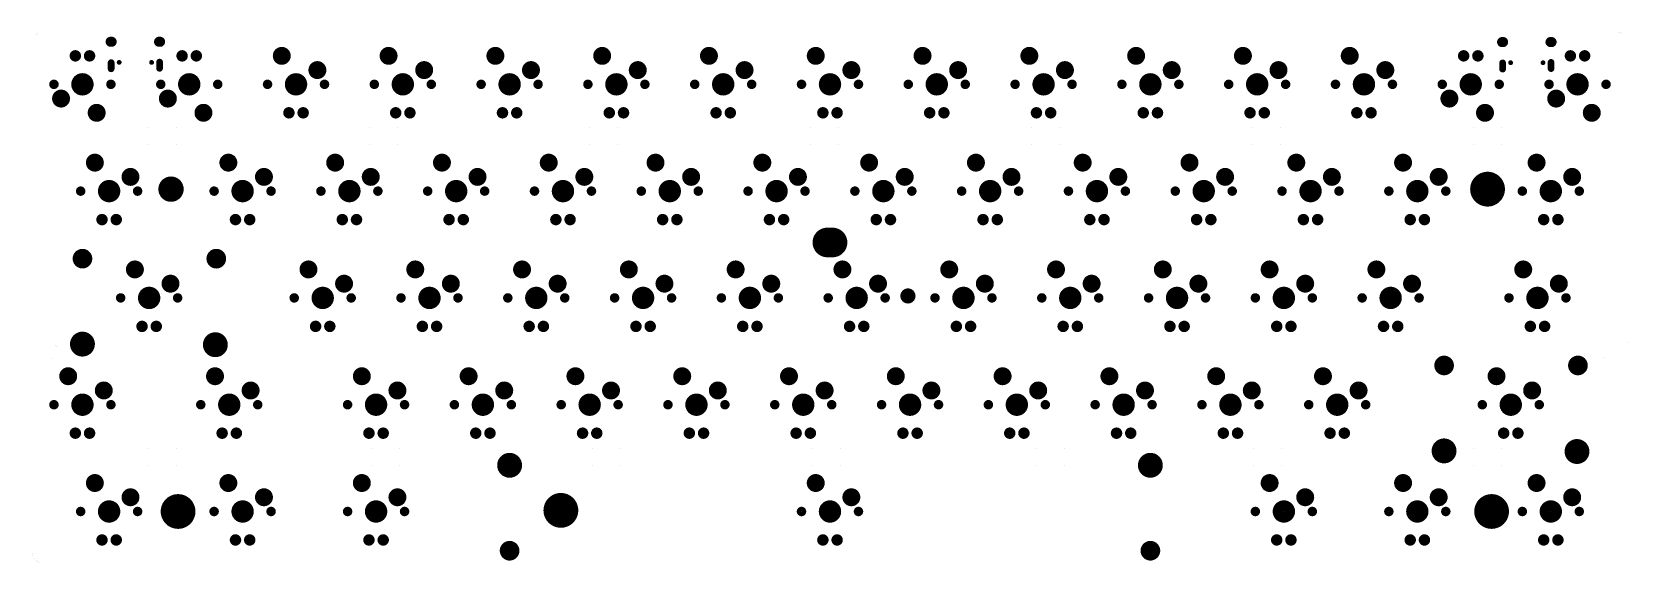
# Model space of a CAD drawing. Extents: x 803 to 1088, y 784 to 878.
import ezdxf

# ---------------------------------------------------------------- set-up
doc = ezdxf.new("R2010")
doc.units = 0
doc.layers.get('0').update_dxf_attribs({"linetype": 'CONTINUOUS'})
for name, color, linetype in [('BOTTOMSOLDER', 6, 'CONTINUOUS'), ('KEEPOUTLAYER', 6, 'CONTINUOUS'), ('PADHOLELAYER', 156, 'CONTINUOUS')]:
    doc.layers.add(name, color=color, linetype=linetype)

# ---------------------------------------------------------------- blocks, each defined once
blk = doc.blocks.new('____5')
at = {"layer": 'BOTTOMSOLDER'}
for points, const_width in [([(-3.34, 5.08, 1), (-1.74, 5.08, 1)], 1.6), ([(3.01, 2.54, 1), (4.61, 2.54, 1)], 1.6), ([(-5.5, 0, 1), (-4.66, 0, 1)], 0.85), ([(-1, 0, 1), (1, 0, 1)], 1.99), ([(4.66, 0, 1), (5.5, 0, 1)], 0.85), ([(-1.78, -5.08, 1), (-0.76, -5.08, 1)], 1.02), ([(0.76, -5.08, 1), (1.78, -5.08, 1)], 1.02)]:
    blk.add_lwpolyline(points, format="xyb", close=True, dxfattribs=dict(at, const_width=const_width))
at = {"layer": 'PADHOLELAYER'}
for points, const_width in [([(-3.29, 5.08, 1), (-1.79, 5.08, 1)], 1.5), ([(3.06, 2.54, 1), (4.56, 2.54, 1)], 1.5), ([(-5.5, 0, 1), (-4.66, 0, 1)], 0.85), ([(-1, 0, 1), (1, 0, 1)], 1.99), ([(4.66, 0, 1), (5.5, 0, 1)], 0.85), ([(-1.63, -5.08, 1), (-0.91, -5.08, 1)], 0.71), ([(0.91, -5.08, 1), (1.63, -5.08, 1)], 0.71)]:
    blk.add_lwpolyline(points, format="xyb", close=True, dxfattribs=dict(at, const_width=const_width))
blk = doc.blocks.new('____6')
at = {"layer": 'BOTTOMSOLDER'}
for points, const_width in [([(-3.34, 5.08, 1), (-1.74, 5.08, 1)], 1.6), ([(3.01, 2.54, 1), (4.61, 2.54, 1)], 1.6), ([(-5.5, 0, 1), (-4.66, 0, 1)], 0.85), ([(-1, 0, 1), (1, 0, 1)], 1.99), ([(4.66, 0, 1), (5.5, 0, 1)], 0.85), ([(-1.78, -5.08, 1), (-0.76, -5.08, 1)], 1.02), ([(0.76, -5.08, 1), (1.78, -5.08, 1)], 1.02)]:
    blk.add_lwpolyline(points, format="xyb", close=True, dxfattribs=dict(at, const_width=const_width))
at = {"layer": 'PADHOLELAYER'}
for points, const_width in [([(-3.29, 5.08, 1), (-1.79, 5.08, 1)], 1.5), ([(3.06, 2.54, 1), (4.56, 2.54, 1)], 1.5), ([(-5.5, 0, 1), (-4.66, 0, 1)], 0.85), ([(-1, 0, 1), (1, 0, 1)], 1.99), ([(4.66, 0, 1), (5.5, 0, 1)], 0.85), ([(-1.63, -5.08, 1), (-0.91, -5.08, 1)], 0.71), ([(0.91, -5.08, 1), (1.63, -5.08, 1)], 0.71)]:
    blk.add_lwpolyline(points, format="xyb", close=True, dxfattribs=dict(at, const_width=const_width))
blk = doc.blocks.new('____7')
at = {"layer": 'BOTTOMSOLDER'}
for points, const_width in [([(-3.34, 5.08, 1), (-1.74, 5.08, 1)], 1.6), ([(3.01, 2.54, 1), (4.61, 2.54, 1)], 1.6), ([(-5.5, 0, 1), (-4.66, 0, 1)], 0.85), ([(-1, 0, 1), (1, 0, 1)], 1.99), ([(4.66, 0, 1), (5.5, 0, 1)], 0.85), ([(-1.78, -5.08, 1), (-0.76, -5.08, 1)], 1.02), ([(0.76, -5.08, 1), (1.78, -5.08, 1)], 1.02)]:
    blk.add_lwpolyline(points, format="xyb", close=True, dxfattribs=dict(at, const_width=const_width))
at = {"layer": 'PADHOLELAYER'}
for points, const_width in [([(-3.29, 5.08, 1), (-1.79, 5.08, 1)], 1.5), ([(3.06, 2.54, 1), (4.56, 2.54, 1)], 1.5), ([(-5.5, 0, 1), (-4.66, 0, 1)], 0.85), ([(-1, 0, 1), (1, 0, 1)], 1.99), ([(4.66, 0, 1), (5.5, 0, 1)], 0.85), ([(-1.63, -5.08, 1), (-0.91, -5.08, 1)], 0.71), ([(0.91, -5.08, 1), (1.63, -5.08, 1)], 0.71)]:
    blk.add_lwpolyline(points, format="xyb", close=True, dxfattribs=dict(at, const_width=const_width))
blk = doc.blocks.new('____8')
at = {"layer": 'BOTTOMSOLDER'}
for points, const_width in [([(-3.34, 5.08, 1), (-1.74, 5.08, 1)], 1.6), ([(3.01, 2.54, 1), (4.61, 2.54, 1)], 1.6), ([(-5.5, 0, 1), (-4.66, 0, 1)], 0.85), ([(-1, 0, 1), (1, 0, 1)], 1.99), ([(4.66, 0, 1), (5.5, 0, 1)], 0.85), ([(-1.78, -5.08, 1), (-0.76, -5.08, 1)], 1.02), ([(0.76, -5.08, 1), (1.78, -5.08, 1)], 1.02)]:
    blk.add_lwpolyline(points, format="xyb", close=True, dxfattribs=dict(at, const_width=const_width))
at = {"layer": 'PADHOLELAYER'}
for points, const_width in [([(-3.29, 5.08, 1), (-1.79, 5.08, 1)], 1.5), ([(3.06, 2.54, 1), (4.56, 2.54, 1)], 1.5), ([(-5.5, 0, 1), (-4.66, 0, 1)], 0.85), ([(-1, 0, 1), (1, 0, 1)], 1.99), ([(4.66, 0, 1), (5.5, 0, 1)], 0.85), ([(-1.63, -5.08, 1), (-0.91, -5.08, 1)], 0.71), ([(0.91, -5.08, 1), (1.63, -5.08, 1)], 0.71)]:
    blk.add_lwpolyline(points, format="xyb", close=True, dxfattribs=dict(at, const_width=const_width))
blk = doc.blocks.new('2X____9')
at = {"layer": 'BOTTOMSOLDER'}
for points, const_width in [([(-12.77, 7, 1), (-11.02, 7, 1)], 1.75), ([(11.1, 7, 1), (12.86, 7, 1)], 1.75), ([(-13.01, -8.24, 1), (-10.79, -8.24, 1)], 2.22), ([(10.7, -8.35, 1), (12.92, -8.35, 1)], 2.22)]:
    blk.add_lwpolyline(points, format="xyb", close=True, dxfattribs=dict(at, const_width=const_width))
at = {"layer": 'PADHOLELAYER'}
for points, const_width in [([(-12.66, 7, 1), (-11.13, 7, 1)], 1.52), ([(11.22, 7, 1), (12.74, 7, 1)], 1.52), ([(-12.89, -8.24, 1), (-10.9, -8.24, 1)], 1.99), ([(10.81, -8.35, 1), (12.8, -8.35, 1)], 1.99)]:
    blk.add_lwpolyline(points, format="xyb", close=True, dxfattribs=dict(at, const_width=const_width))
blk = doc.blocks.new('2X____10')
at = {"layer": 'BOTTOMSOLDER'}
for points, const_width in [([(-12.77, 7, 1), (-11.02, 7, 1)], 1.75), ([(11.1, 7, 1), (12.86, 7, 1)], 1.75), ([(-13.01, -8.24, 1), (-10.79, -8.24, 1)], 2.22), ([(10.7, -8.35, 1), (12.92, -8.35, 1)], 2.22)]:
    blk.add_lwpolyline(points, format="xyb", close=True, dxfattribs=dict(at, const_width=const_width))
at = {"layer": 'PADHOLELAYER'}
for points, const_width in [([(-12.66, 7, 1), (-11.13, 7, 1)], 1.52), ([(11.22, 7, 1), (12.74, 7, 1)], 1.52), ([(-12.89, -8.24, 1), (-10.9, -8.24, 1)], 1.99), ([(10.81, -8.35, 1), (12.8, -8.35, 1)], 1.99)]:
    blk.add_lwpolyline(points, format="xyb", close=True, dxfattribs=dict(at, const_width=const_width))
blk = doc.blocks.new('TYPE_C_2_73')
at = {"layer": 'BOTTOMSOLDER'}
for points, const_width in [([(-4.23, 1.55), (-4.41, 1.55)], 1.8), ([(4.41, 1.55), (4.23, 1.55)], 1.8), ([(-4.32, -2.17), (-4.32, -3.27)], 1.2), ([(4.32, -2.08), (4.32, -3.18)], 1.2)]:
    blk.add_lwpolyline(points, dxfattribs=dict(at, const_width=const_width))
for points, const_width in [([(-4.86, 1.55, 1), (-3.96, 1.55, 1)], 0.902), ([(-4.68, 1.55, 1), (-3.78, 1.55, 1)], 0.902), ([(3.78, 1.55, 1), (4.68, 1.55, 1)], 0.902), ([(3.96, 1.55, 1), (4.86, 1.55, 1)], 0.902), ([(-4.62, -2.17, 1), (-4.02, -2.17, 1)], 0.602), ([(-4.62, -3.27, 1), (-4.02, -3.27, 1)], 0.602), ([(-3.1, -2.13, 1), (-2.67, -2.13, 1)], 0.427), ([(2.68, -2.13, 1), (3.11, -2.13, 1)], 0.427), ([(4.02, -2.08, 1), (4.62, -2.08, 1)], 0.602), ([(4.02, -3.18, 1), (4.62, -3.18, 1)], 0.602)]:
    blk.add_lwpolyline(points, format="xyb", close=True, dxfattribs=dict(at, const_width=const_width))
at = {"layer": 'PADHOLELAYER'}
for points, const_width in [([(-4.54, 1.33), (-4.54, 1.78, -1), (-4.09, 1.78), (-4.09, 1.33, -1)], 0.15), ([(4.09, 1.33), (4.09, 1.78, -1), (4.54, 1.78), (4.54, 1.33, -1)], 0.15), ([(-4.54, -3.19), (-4.54, -2.24, -1), (-4.09, -2.24), (-4.09, -3.19, -1)], 0.15), ([(-3.05, -2.13, 1), (-2.72, -2.13, 1)], 0.325), ([(2.73, -2.13, 1), (3.06, -2.13, 1)], 0.325), ([(4.09, -3.1), (4.09, -2.15, -1), (4.54, -2.15), (4.54, -3.1, -1)], 0.15)]:
    blk.add_lwpolyline(points, format="xyb", close=True, dxfattribs=dict(at, const_width=const_width))
blk = doc.blocks.new('RGB_WS2812B_75')
at = {"layer": 'PADHOLELAYER'}
for points in [[(-2.5, 1.52), (-2.5, 1.52), (-2.5, 1.52), (-2.5, 1.52)], [(2.5, 1.52), (2.5, 1.52), (2.5, 1.52), (2.5, 1.52)], [(-2.5, -1.52), (-2.5, -1.52), (-2.5, -1.52), (-2.5, -1.52)], [(2.5, -1.52), (2.5, -1.52), (2.5, -1.52), (2.5, -1.52)]]:
    blk.add_lwpolyline(points, close=True, dxfattribs=at)
blk = doc.blocks.new('RGB_WS2812B_76')
at = {"layer": 'PADHOLELAYER'}
for points in [[(-2.5, 1.52), (-2.5, 1.52), (-2.5, 1.52), (-2.5, 1.52)], [(2.5, 1.52), (2.5, 1.52), (2.5, 1.52), (2.5, 1.52)], [(-2.5, -1.52), (-2.5, -1.52), (-2.5, -1.52), (-2.5, -1.52)], [(2.5, -1.52), (2.5, -1.52), (2.5, -1.52), (2.5, -1.52)]]:
    blk.add_lwpolyline(points, close=True, dxfattribs=at)
blk = doc.blocks.new('RGB_WS2812B_77')
at = {"layer": 'PADHOLELAYER'}
for points in [[(-2.5, 1.52), (-2.5, 1.52), (-2.5, 1.52), (-2.5, 1.52)], [(2.5, 1.52), (2.5, 1.52), (2.5, 1.52), (2.5, 1.52)], [(-2.5, -1.52), (-2.5, -1.52), (-2.5, -1.52), (-2.5, -1.52)], [(2.5, -1.52), (2.5, -1.52), (2.5, -1.52), (2.5, -1.52)]]:
    blk.add_lwpolyline(points, close=True, dxfattribs=at)
blk = doc.blocks.new('RGB_WS2812B_78')
at = {"layer": 'PADHOLELAYER'}
for points in [[(-2.5, 1.52), (-2.5, 1.52), (-2.5, 1.52), (-2.5, 1.52)], [(2.5, 1.52), (2.5, 1.52), (2.5, 1.52), (2.5, 1.52)], [(-2.5, -1.52), (-2.5, -1.52), (-2.5, -1.52), (-2.5, -1.52)], [(2.5, -1.52), (2.5, -1.52), (2.5, -1.52), (2.5, -1.52)]]:
    blk.add_lwpolyline(points, close=True, dxfattribs=at)
blk = doc.blocks.new('RGB_WS2812B_79')
at = {"layer": 'PADHOLELAYER'}
for points in [[(-2.5, 1.52), (-2.5, 1.52), (-2.5, 1.52), (-2.5, 1.52)], [(2.5, 1.52), (2.5, 1.52), (2.5, 1.52), (2.5, 1.52)], [(-2.5, -1.52), (-2.5, -1.52), (-2.5, -1.52), (-2.5, -1.52)], [(2.5, -1.52), (2.5, -1.52), (2.5, -1.52), (2.5, -1.52)]]:
    blk.add_lwpolyline(points, close=True, dxfattribs=at)
blk = doc.blocks.new('RGB_WS2812B_80')
at = {"layer": 'PADHOLELAYER'}
for points in [[(-2.5, 1.52), (-2.5, 1.52), (-2.5, 1.52), (-2.5, 1.52)], [(2.5, 1.52), (2.5, 1.52), (2.5, 1.52), (2.5, 1.52)], [(-2.5, -1.52), (-2.5, -1.52), (-2.5, -1.52), (-2.5, -1.52)], [(2.5, -1.52), (2.5, -1.52), (2.5, -1.52), (2.5, -1.52)]]:
    blk.add_lwpolyline(points, close=True, dxfattribs=at)
blk = doc.blocks.new('RGB_WS2812B_81')
at = {"layer": 'PADHOLELAYER'}
for points in [[(-2.5, 1.52), (-2.5, 1.52), (-2.5, 1.52), (-2.5, 1.52)], [(2.5, 1.52), (2.5, 1.52), (2.5, 1.52), (2.5, 1.52)], [(-2.5, -1.52), (-2.5, -1.52), (-2.5, -1.52), (-2.5, -1.52)], [(2.5, -1.52), (2.5, -1.52), (2.5, -1.52), (2.5, -1.52)]]:
    blk.add_lwpolyline(points, close=True, dxfattribs=at)
blk = doc.blocks.new('RGB_WS2812B_82')
at = {"layer": 'PADHOLELAYER'}
for points in [[(-2.5, 1.52), (-2.5, 1.52), (-2.5, 1.52), (-2.5, 1.52)], [(2.5, 1.52), (2.5, 1.52), (2.5, 1.52), (2.5, 1.52)], [(-2.5, -1.52), (-2.5, -1.52), (-2.5, -1.52), (-2.5, -1.52)], [(2.5, -1.52), (2.5, -1.52), (2.5, -1.52), (2.5, -1.52)]]:
    blk.add_lwpolyline(points, close=True, dxfattribs=at)
blk = doc.blocks.new('RGB_WS2812B_83')
at = {"layer": 'PADHOLELAYER'}
for points in [[(-2.5, 1.52), (-2.5, 1.52), (-2.5, 1.52), (-2.5, 1.52)], [(2.5, 1.52), (2.5, 1.52), (2.5, 1.52), (2.5, 1.52)], [(-2.5, -1.52), (-2.5, -1.52), (-2.5, -1.52), (-2.5, -1.52)], [(2.5, -1.52), (2.5, -1.52), (2.5, -1.52), (2.5, -1.52)]]:
    blk.add_lwpolyline(points, close=True, dxfattribs=at)
blk = doc.blocks.new('RGB_WS2812B_84')
at = {"layer": 'PADHOLELAYER'}
for points in [[(-2.5, 1.52), (-2.5, 1.52), (-2.5, 1.52), (-2.5, 1.52)], [(2.5, 1.52), (2.5, 1.52), (2.5, 1.52), (2.5, 1.52)], [(-2.5, -1.52), (-2.5, -1.52), (-2.5, -1.52), (-2.5, -1.52)], [(2.5, -1.52), (2.5, -1.52), (2.5, -1.52), (2.5, -1.52)]]:
    blk.add_lwpolyline(points, close=True, dxfattribs=at)
blk = doc.blocks.new('RGB_WS2812B_85')
at = {"layer": 'PADHOLELAYER'}
for points in [[(-2.5, 1.52), (-2.5, 1.52), (-2.5, 1.52), (-2.5, 1.52)], [(2.5, 1.52), (2.5, 1.52), (2.5, 1.52), (2.5, 1.52)], [(-2.5, -1.52), (-2.5, -1.52), (-2.5, -1.52), (-2.5, -1.52)], [(2.5, -1.52), (2.5, -1.52), (2.5, -1.52), (2.5, -1.52)]]:
    blk.add_lwpolyline(points, close=True, dxfattribs=at)
blk = doc.blocks.new('RGB_WS2812B_86')
at = {"layer": 'PADHOLELAYER'}
for points in [[(-2.5, 1.52), (-2.5, 1.52), (-2.5, 1.52), (-2.5, 1.52)], [(2.5, 1.52), (2.5, 1.52), (2.5, 1.52), (2.5, 1.52)], [(-2.5, -1.52), (-2.5, -1.52), (-2.5, -1.52), (-2.5, -1.52)], [(2.5, -1.52), (2.5, -1.52), (2.5, -1.52), (2.5, -1.52)]]:
    blk.add_lwpolyline(points, close=True, dxfattribs=at)
blk = doc.blocks.new('RGB_WS2812B_87')
at = {"layer": 'PADHOLELAYER'}
for points in [[(-2.5, 1.52), (-2.5, 1.52), (-2.5, 1.52), (-2.5, 1.52)], [(2.5, 1.52), (2.5, 1.52), (2.5, 1.52), (2.5, 1.52)], [(-2.5, -1.52), (-2.5, -1.52), (-2.5, -1.52), (-2.5, -1.52)], [(2.5, -1.52), (2.5, -1.52), (2.5, -1.52), (2.5, -1.52)]]:
    blk.add_lwpolyline(points, close=True, dxfattribs=at)
blk = doc.blocks.new('RGB_WS2812B_88')
at = {"layer": 'PADHOLELAYER'}
for points in [[(-2.5, 1.52), (-2.5, 1.52), (-2.5, 1.52), (-2.5, 1.52)], [(2.5, 1.52), (2.5, 1.52), (2.5, 1.52), (2.5, 1.52)], [(-2.5, -1.52), (-2.5, -1.52), (-2.5, -1.52), (-2.5, -1.52)], [(2.5, -1.52), (2.5, -1.52), (2.5, -1.52), (2.5, -1.52)]]:
    blk.add_lwpolyline(points, close=True, dxfattribs=at)
blk = doc.blocks.new('____100')
at = {"layer": 'BOTTOMSOLDER'}
for points, const_width in [([(-3.34, 5.08, 1), (-1.74, 5.08, 1)], 1.6), ([(3.01, 2.54, 1), (4.61, 2.54, 1)], 1.6), ([(-5.5, 0, 1), (-4.66, 0, 1)], 0.85), ([(-1, 0, 1), (1, 0, 1)], 1.99), ([(4.66, 0, 1), (5.5, 0, 1)], 0.85), ([(-1.78, -5.08, 1), (-0.76, -5.08, 1)], 1.02), ([(0.76, -5.08, 1), (1.78, -5.08, 1)], 1.02)]:
    blk.add_lwpolyline(points, format="xyb", close=True, dxfattribs=dict(at, const_width=const_width))
at = {"layer": 'PADHOLELAYER'}
for points, const_width in [([(-3.29, 5.08, 1), (-1.79, 5.08, 1)], 1.5), ([(3.06, 2.54, 1), (4.56, 2.54, 1)], 1.5), ([(-5.5, 0, 1), (-4.66, 0, 1)], 0.85), ([(-1, 0, 1), (1, 0, 1)], 1.99), ([(4.66, 0, 1), (5.5, 0, 1)], 0.85), ([(-1.63, -5.08, 1), (-0.91, -5.08, 1)], 0.71), ([(0.91, -5.08, 1), (1.63, -5.08, 1)], 0.71)]:
    blk.add_lwpolyline(points, format="xyb", close=True, dxfattribs=dict(at, const_width=const_width))
blk = doc.blocks.new('____101')
at = {"layer": 'BOTTOMSOLDER'}
for points, const_width in [([(-3.34, 5.08, 1), (-1.74, 5.08, 1)], 1.6), ([(3.01, 2.54, 1), (4.61, 2.54, 1)], 1.6), ([(-5.5, 0, 1), (-4.66, 0, 1)], 0.85), ([(-1, 0, 1), (1, 0, 1)], 1.99), ([(4.66, 0, 1), (5.5, 0, 1)], 0.85), ([(-1.78, -5.08, 1), (-0.76, -5.08, 1)], 1.02), ([(0.76, -5.08, 1), (1.78, -5.08, 1)], 1.02)]:
    blk.add_lwpolyline(points, format="xyb", close=True, dxfattribs=dict(at, const_width=const_width))
at = {"layer": 'PADHOLELAYER'}
for points, const_width in [([(-3.29, 5.08, 1), (-1.79, 5.08, 1)], 1.5), ([(3.06, 2.54, 1), (4.56, 2.54, 1)], 1.5), ([(-5.5, 0, 1), (-4.66, 0, 1)], 0.85), ([(-1, 0, 1), (1, 0, 1)], 1.99), ([(4.66, 0, 1), (5.5, 0, 1)], 0.85), ([(-1.63, -5.08, 1), (-0.91, -5.08, 1)], 0.71), ([(0.91, -5.08, 1), (1.63, -5.08, 1)], 0.71)]:
    blk.add_lwpolyline(points, format="xyb", close=True, dxfattribs=dict(at, const_width=const_width))
blk = doc.blocks.new('____102')
at = {"layer": 'BOTTOMSOLDER'}
for points, const_width in [([(-3.34, 5.08, 1), (-1.74, 5.08, 1)], 1.6), ([(3.01, 2.54, 1), (4.61, 2.54, 1)], 1.6), ([(-5.5, 0, 1), (-4.66, 0, 1)], 0.85), ([(-1, 0, 1), (1, 0, 1)], 1.99), ([(4.66, 0, 1), (5.5, 0, 1)], 0.85), ([(-1.78, -5.08, 1), (-0.76, -5.08, 1)], 1.02), ([(0.76, -5.08, 1), (1.78, -5.08, 1)], 1.02)]:
    blk.add_lwpolyline(points, format="xyb", close=True, dxfattribs=dict(at, const_width=const_width))
at = {"layer": 'PADHOLELAYER'}
for points, const_width in [([(-3.29, 5.08, 1), (-1.79, 5.08, 1)], 1.5), ([(3.06, 2.54, 1), (4.56, 2.54, 1)], 1.5), ([(-5.5, 0, 1), (-4.66, 0, 1)], 0.85), ([(-1, 0, 1), (1, 0, 1)], 1.99), ([(4.66, 0, 1), (5.5, 0, 1)], 0.85), ([(-1.63, -5.08, 1), (-0.91, -5.08, 1)], 0.71), ([(0.91, -5.08, 1), (1.63, -5.08, 1)], 0.71)]:
    blk.add_lwpolyline(points, format="xyb", close=True, dxfattribs=dict(at, const_width=const_width))
blk = doc.blocks.new('____103')
at = {"layer": 'BOTTOMSOLDER'}
for points, const_width in [([(-3.34, 5.08, 1), (-1.74, 5.08, 1)], 1.6), ([(3.01, 2.54, 1), (4.61, 2.54, 1)], 1.6), ([(-5.5, 0, 1), (-4.66, 0, 1)], 0.85), ([(-1, 0, 1), (1, 0, 1)], 1.99), ([(4.66, 0, 1), (5.5, 0, 1)], 0.85), ([(-1.78, -5.08, 1), (-0.76, -5.08, 1)], 1.02), ([(0.76, -5.08, 1), (1.78, -5.08, 1)], 1.02)]:
    blk.add_lwpolyline(points, format="xyb", close=True, dxfattribs=dict(at, const_width=const_width))
at = {"layer": 'PADHOLELAYER'}
for points, const_width in [([(-3.29, 5.08, 1), (-1.79, 5.08, 1)], 1.5), ([(3.06, 2.54, 1), (4.56, 2.54, 1)], 1.5), ([(-5.5, 0, 1), (-4.66, 0, 1)], 0.85), ([(-1, 0, 1), (1, 0, 1)], 1.99), ([(4.66, 0, 1), (5.5, 0, 1)], 0.85), ([(-1.63, -5.08, 1), (-0.91, -5.08, 1)], 0.71), ([(0.91, -5.08, 1), (1.63, -5.08, 1)], 0.71)]:
    blk.add_lwpolyline(points, format="xyb", close=True, dxfattribs=dict(at, const_width=const_width))
blk = doc.blocks.new('____104')
at = {"layer": 'BOTTOMSOLDER'}
for points, const_width in [([(-3.34, 5.08, 1), (-1.74, 5.08, 1)], 1.6), ([(3.01, 2.54, 1), (4.61, 2.54, 1)], 1.6), ([(-5.5, 0, 1), (-4.66, 0, 1)], 0.85), ([(-1, 0, 1), (1, 0, 1)], 1.99), ([(4.66, 0, 1), (5.5, 0, 1)], 0.85), ([(-1.78, -5.08, 1), (-0.76, -5.08, 1)], 1.02), ([(0.76, -5.08, 1), (1.78, -5.08, 1)], 1.02)]:
    blk.add_lwpolyline(points, format="xyb", close=True, dxfattribs=dict(at, const_width=const_width))
at = {"layer": 'PADHOLELAYER'}
for points, const_width in [([(-3.29, 5.08, 1), (-1.79, 5.08, 1)], 1.5), ([(3.06, 2.54, 1), (4.56, 2.54, 1)], 1.5), ([(-5.5, 0, 1), (-4.66, 0, 1)], 0.85), ([(-1, 0, 1), (1, 0, 1)], 1.99), ([(4.66, 0, 1), (5.5, 0, 1)], 0.85), ([(-1.63, -5.08, 1), (-0.91, -5.08, 1)], 0.71), ([(0.91, -5.08, 1), (1.63, -5.08, 1)], 0.71)]:
    blk.add_lwpolyline(points, format="xyb", close=True, dxfattribs=dict(at, const_width=const_width))
blk = doc.blocks.new('____105')
at = {"layer": 'BOTTOMSOLDER'}
for points, const_width in [([(-3.34, 5.08, 1), (-1.74, 5.08, 1)], 1.6), ([(3.01, 2.54, 1), (4.61, 2.54, 1)], 1.6), ([(-5.5, 0, 1), (-4.66, 0, 1)], 0.85), ([(-1, 0, 1), (1, 0, 1)], 1.99), ([(4.66, 0, 1), (5.5, 0, 1)], 0.85), ([(-1.78, -5.08, 1), (-0.76, -5.08, 1)], 1.02), ([(0.76, -5.08, 1), (1.78, -5.08, 1)], 1.02)]:
    blk.add_lwpolyline(points, format="xyb", close=True, dxfattribs=dict(at, const_width=const_width))
at = {"layer": 'PADHOLELAYER'}
for points, const_width in [([(-3.29, 5.08, 1), (-1.79, 5.08, 1)], 1.5), ([(3.06, 2.54, 1), (4.56, 2.54, 1)], 1.5), ([(-5.5, 0, 1), (-4.66, 0, 1)], 0.85), ([(-1, 0, 1), (1, 0, 1)], 1.99), ([(4.66, 0, 1), (5.5, 0, 1)], 0.85), ([(-1.63, -5.08, 1), (-0.91, -5.08, 1)], 0.71), ([(0.91, -5.08, 1), (1.63, -5.08, 1)], 0.71)]:
    blk.add_lwpolyline(points, format="xyb", close=True, dxfattribs=dict(at, const_width=const_width))
blk = doc.blocks.new('____106')
at = {"layer": 'BOTTOMSOLDER'}
for points, const_width in [([(-3.34, 5.08, 1), (-1.74, 5.08, 1)], 1.6), ([(3.01, 2.54, 1), (4.61, 2.54, 1)], 1.6), ([(-5.5, 0, 1), (-4.66, 0, 1)], 0.85), ([(-1, 0, 1), (1, 0, 1)], 1.99), ([(4.66, 0, 1), (5.5, 0, 1)], 0.85), ([(-1.78, -5.08, 1), (-0.76, -5.08, 1)], 1.02), ([(0.76, -5.08, 1), (1.78, -5.08, 1)], 1.02)]:
    blk.add_lwpolyline(points, format="xyb", close=True, dxfattribs=dict(at, const_width=const_width))
at = {"layer": 'PADHOLELAYER'}
for points, const_width in [([(-3.29, 5.08, 1), (-1.79, 5.08, 1)], 1.5), ([(3.06, 2.54, 1), (4.56, 2.54, 1)], 1.5), ([(-5.5, 0, 1), (-4.66, 0, 1)], 0.85), ([(-1, 0, 1), (1, 0, 1)], 1.99), ([(4.66, 0, 1), (5.5, 0, 1)], 0.85), ([(-1.63, -5.08, 1), (-0.91, -5.08, 1)], 0.71), ([(0.91, -5.08, 1), (1.63, -5.08, 1)], 0.71)]:
    blk.add_lwpolyline(points, format="xyb", close=True, dxfattribs=dict(at, const_width=const_width))
blk = doc.blocks.new('____107')
at = {"layer": 'BOTTOMSOLDER'}
for points, const_width in [([(-3.34, 5.08, 1), (-1.74, 5.08, 1)], 1.6), ([(3.01, 2.54, 1), (4.61, 2.54, 1)], 1.6), ([(-5.5, 0, 1), (-4.66, 0, 1)], 0.85), ([(-1, 0, 1), (1, 0, 1)], 1.99), ([(4.66, 0, 1), (5.5, 0, 1)], 0.85), ([(-1.78, -5.08, 1), (-0.76, -5.08, 1)], 1.02), ([(0.76, -5.08, 1), (1.78, -5.08, 1)], 1.02)]:
    blk.add_lwpolyline(points, format="xyb", close=True, dxfattribs=dict(at, const_width=const_width))
at = {"layer": 'PADHOLELAYER'}
for points, const_width in [([(-3.29, 5.08, 1), (-1.79, 5.08, 1)], 1.5), ([(3.06, 2.54, 1), (4.56, 2.54, 1)], 1.5), ([(-5.5, 0, 1), (-4.66, 0, 1)], 0.85), ([(-1, 0, 1), (1, 0, 1)], 1.99), ([(4.66, 0, 1), (5.5, 0, 1)], 0.85), ([(-1.63, -5.08, 1), (-0.91, -5.08, 1)], 0.71), ([(0.91, -5.08, 1), (1.63, -5.08, 1)], 0.71)]:
    blk.add_lwpolyline(points, format="xyb", close=True, dxfattribs=dict(at, const_width=const_width))
blk = doc.blocks.new('____108')
at = {"layer": 'BOTTOMSOLDER'}
for points, const_width in [([(-3.34, 5.08, 1), (-1.74, 5.08, 1)], 1.6), ([(3.01, 2.54, 1), (4.61, 2.54, 1)], 1.6), ([(-5.5, 0, 1), (-4.66, 0, 1)], 0.85), ([(-1, 0, 1), (1, 0, 1)], 1.99), ([(4.66, 0, 1), (5.5, 0, 1)], 0.85), ([(-1.78, -5.08, 1), (-0.76, -5.08, 1)], 1.02), ([(0.76, -5.08, 1), (1.78, -5.08, 1)], 1.02)]:
    blk.add_lwpolyline(points, format="xyb", close=True, dxfattribs=dict(at, const_width=const_width))
at = {"layer": 'PADHOLELAYER'}
for points, const_width in [([(-3.29, 5.08, 1), (-1.79, 5.08, 1)], 1.5), ([(3.06, 2.54, 1), (4.56, 2.54, 1)], 1.5), ([(-5.5, 0, 1), (-4.66, 0, 1)], 0.85), ([(-1, 0, 1), (1, 0, 1)], 1.99), ([(4.66, 0, 1), (5.5, 0, 1)], 0.85), ([(-1.63, -5.08, 1), (-0.91, -5.08, 1)], 0.71), ([(0.91, -5.08, 1), (1.63, -5.08, 1)], 0.71)]:
    blk.add_lwpolyline(points, format="xyb", close=True, dxfattribs=dict(at, const_width=const_width))
blk = doc.blocks.new('____109')
at = {"layer": 'BOTTOMSOLDER'}
for points, const_width in [([(-3.34, 5.08, 1), (-1.74, 5.08, 1)], 1.6), ([(3.01, 2.54, 1), (4.61, 2.54, 1)], 1.6), ([(-5.5, 0, 1), (-4.66, 0, 1)], 0.85), ([(-1, 0, 1), (1, 0, 1)], 1.99), ([(4.66, 0, 1), (5.5, 0, 1)], 0.85), ([(-1.78, -5.08, 1), (-0.76, -5.08, 1)], 1.02), ([(0.76, -5.08, 1), (1.78, -5.08, 1)], 1.02)]:
    blk.add_lwpolyline(points, format="xyb", close=True, dxfattribs=dict(at, const_width=const_width))
at = {"layer": 'PADHOLELAYER'}
for points, const_width in [([(-3.29, 5.08, 1), (-1.79, 5.08, 1)], 1.5), ([(3.06, 2.54, 1), (4.56, 2.54, 1)], 1.5), ([(-5.5, 0, 1), (-4.66, 0, 1)], 0.85), ([(-1, 0, 1), (1, 0, 1)], 1.99), ([(4.66, 0, 1), (5.5, 0, 1)], 0.85), ([(-1.63, -5.08, 1), (-0.91, -5.08, 1)], 0.71), ([(0.91, -5.08, 1), (1.63, -5.08, 1)], 0.71)]:
    blk.add_lwpolyline(points, format="xyb", close=True, dxfattribs=dict(at, const_width=const_width))
blk = doc.blocks.new('____110')
at = {"layer": 'BOTTOMSOLDER'}
for points, const_width in [([(-3.34, 5.08, 1), (-1.74, 5.08, 1)], 1.6), ([(3.01, 2.54, 1), (4.61, 2.54, 1)], 1.6), ([(-5.5, 0, 1), (-4.66, 0, 1)], 0.85), ([(-1, 0, 1), (1, 0, 1)], 1.99), ([(4.66, 0, 1), (5.5, 0, 1)], 0.85), ([(-1.78, -5.08, 1), (-0.76, -5.08, 1)], 1.02), ([(0.76, -5.08, 1), (1.78, -5.08, 1)], 1.02)]:
    blk.add_lwpolyline(points, format="xyb", close=True, dxfattribs=dict(at, const_width=const_width))
at = {"layer": 'PADHOLELAYER'}
for points, const_width in [([(-3.29, 5.08, 1), (-1.79, 5.08, 1)], 1.5), ([(3.06, 2.54, 1), (4.56, 2.54, 1)], 1.5), ([(-5.5, 0, 1), (-4.66, 0, 1)], 0.85), ([(-1, 0, 1), (1, 0, 1)], 1.99), ([(4.66, 0, 1), (5.5, 0, 1)], 0.85), ([(-1.63, -5.08, 1), (-0.91, -5.08, 1)], 0.71), ([(0.91, -5.08, 1), (1.63, -5.08, 1)], 0.71)]:
    blk.add_lwpolyline(points, format="xyb", close=True, dxfattribs=dict(at, const_width=const_width))
blk = doc.blocks.new('____111')
at = {"layer": 'BOTTOMSOLDER'}
for points, const_width in [([(-3.34, 5.08, 1), (-1.74, 5.08, 1)], 1.6), ([(3.01, 2.54, 1), (4.61, 2.54, 1)], 1.6), ([(-5.5, 0, 1), (-4.66, 0, 1)], 0.85), ([(-1, 0, 1), (1, 0, 1)], 1.99), ([(4.66, 0, 1), (5.5, 0, 1)], 0.85), ([(-1.78, -5.08, 1), (-0.76, -5.08, 1)], 1.02), ([(0.76, -5.08, 1), (1.78, -5.08, 1)], 1.02)]:
    blk.add_lwpolyline(points, format="xyb", close=True, dxfattribs=dict(at, const_width=const_width))
at = {"layer": 'PADHOLELAYER'}
for points, const_width in [([(-3.29, 5.08, 1), (-1.79, 5.08, 1)], 1.5), ([(3.06, 2.54, 1), (4.56, 2.54, 1)], 1.5), ([(-5.5, 0, 1), (-4.66, 0, 1)], 0.85), ([(-1, 0, 1), (1, 0, 1)], 1.99), ([(4.66, 0, 1), (5.5, 0, 1)], 0.85), ([(-1.63, -5.08, 1), (-0.91, -5.08, 1)], 0.71), ([(0.91, -5.08, 1), (1.63, -5.08, 1)], 0.71)]:
    blk.add_lwpolyline(points, format="xyb", close=True, dxfattribs=dict(at, const_width=const_width))
blk = doc.blocks.new('____112')
at = {"layer": 'BOTTOMSOLDER'}
for points, const_width in [([(-3.34, 5.08, 1), (-1.74, 5.08, 1)], 1.6), ([(3.01, 2.54, 1), (4.61, 2.54, 1)], 1.6), ([(-5.5, 0, 1), (-4.66, 0, 1)], 0.85), ([(-1, 0, 1), (1, 0, 1)], 1.99), ([(4.66, 0, 1), (5.5, 0, 1)], 0.85), ([(-1.78, -5.08, 1), (-0.76, -5.08, 1)], 1.02), ([(0.76, -5.08, 1), (1.78, -5.08, 1)], 1.02)]:
    blk.add_lwpolyline(points, format="xyb", close=True, dxfattribs=dict(at, const_width=const_width))
at = {"layer": 'PADHOLELAYER'}
for points, const_width in [([(-3.29, 5.08, 1), (-1.79, 5.08, 1)], 1.5), ([(3.06, 2.54, 1), (4.56, 2.54, 1)], 1.5), ([(-5.5, 0, 1), (-4.66, 0, 1)], 0.85), ([(-1, 0, 1), (1, 0, 1)], 1.99), ([(4.66, 0, 1), (5.5, 0, 1)], 0.85), ([(-1.63, -5.08, 1), (-0.91, -5.08, 1)], 0.71), ([(0.91, -5.08, 1), (1.63, -5.08, 1)], 0.71)]:
    blk.add_lwpolyline(points, format="xyb", close=True, dxfattribs=dict(at, const_width=const_width))
blk = doc.blocks.new('____113')
at = {"layer": 'BOTTOMSOLDER'}
for points, const_width in [([(-3.34, 5.08, 1), (-1.74, 5.08, 1)], 1.6), ([(3.01, 2.54, 1), (4.61, 2.54, 1)], 1.6), ([(-5.5, 0, 1), (-4.66, 0, 1)], 0.85), ([(-1, 0, 1), (1, 0, 1)], 1.99), ([(4.66, 0, 1), (5.5, 0, 1)], 0.85), ([(-1.78, -5.08, 1), (-0.76, -5.08, 1)], 1.02), ([(0.76, -5.08, 1), (1.78, -5.08, 1)], 1.02)]:
    blk.add_lwpolyline(points, format="xyb", close=True, dxfattribs=dict(at, const_width=const_width))
at = {"layer": 'PADHOLELAYER'}
for points, const_width in [([(-3.29, 5.08, 1), (-1.79, 5.08, 1)], 1.5), ([(3.06, 2.54, 1), (4.56, 2.54, 1)], 1.5), ([(-5.5, 0, 1), (-4.66, 0, 1)], 0.85), ([(-1, 0, 1), (1, 0, 1)], 1.99), ([(4.66, 0, 1), (5.5, 0, 1)], 0.85), ([(-1.63, -5.08, 1), (-0.91, -5.08, 1)], 0.71), ([(0.91, -5.08, 1), (1.63, -5.08, 1)], 0.71)]:
    blk.add_lwpolyline(points, format="xyb", close=True, dxfattribs=dict(at, const_width=const_width))
blk = doc.blocks.new('____114')
at = {"layer": 'BOTTOMSOLDER'}
for points, const_width in [([(-3.34, 5.08, 1), (-1.74, 5.08, 1)], 1.6), ([(3.01, 2.54, 1), (4.61, 2.54, 1)], 1.6), ([(-5.5, 0, 1), (-4.66, 0, 1)], 0.85), ([(-1, 0, 1), (1, 0, 1)], 1.99), ([(4.66, 0, 1), (5.5, 0, 1)], 0.85), ([(-1.78, -5.08, 1), (-0.76, -5.08, 1)], 1.02), ([(0.76, -5.08, 1), (1.78, -5.08, 1)], 1.02)]:
    blk.add_lwpolyline(points, format="xyb", close=True, dxfattribs=dict(at, const_width=const_width))
at = {"layer": 'PADHOLELAYER'}
for points, const_width in [([(-3.29, 5.08, 1), (-1.79, 5.08, 1)], 1.5), ([(3.06, 2.54, 1), (4.56, 2.54, 1)], 1.5), ([(-5.5, 0, 1), (-4.66, 0, 1)], 0.85), ([(-1, 0, 1), (1, 0, 1)], 1.99), ([(4.66, 0, 1), (5.5, 0, 1)], 0.85), ([(-1.63, -5.08, 1), (-0.91, -5.08, 1)], 0.71), ([(0.91, -5.08, 1), (1.63, -5.08, 1)], 0.71)]:
    blk.add_lwpolyline(points, format="xyb", close=True, dxfattribs=dict(at, const_width=const_width))
blk = doc.blocks.new('____115')
at = {"layer": 'BOTTOMSOLDER'}
for points, const_width in [([(-3.34, 5.08, 1), (-1.74, 5.08, 1)], 1.6), ([(3.01, 2.54, 1), (4.61, 2.54, 1)], 1.6), ([(-5.5, 0, 1), (-4.66, 0, 1)], 0.85), ([(-1, 0, 1), (1, 0, 1)], 1.99), ([(4.66, 0, 1), (5.5, 0, 1)], 0.85), ([(-1.78, -5.08, 1), (-0.76, -5.08, 1)], 1.02), ([(0.76, -5.08, 1), (1.78, -5.08, 1)], 1.02)]:
    blk.add_lwpolyline(points, format="xyb", close=True, dxfattribs=dict(at, const_width=const_width))
at = {"layer": 'PADHOLELAYER'}
for points, const_width in [([(-3.29, 5.08, 1), (-1.79, 5.08, 1)], 1.5), ([(3.06, 2.54, 1), (4.56, 2.54, 1)], 1.5), ([(-5.5, 0, 1), (-4.66, 0, 1)], 0.85), ([(-1, 0, 1), (1, 0, 1)], 1.99), ([(4.66, 0, 1), (5.5, 0, 1)], 0.85), ([(-1.63, -5.08, 1), (-0.91, -5.08, 1)], 0.71), ([(0.91, -5.08, 1), (1.63, -5.08, 1)], 0.71)]:
    blk.add_lwpolyline(points, format="xyb", close=True, dxfattribs=dict(at, const_width=const_width))
blk = doc.blocks.new('____116')
at = {"layer": 'BOTTOMSOLDER'}
for points, const_width in [([(-3.34, 5.08, 1), (-1.74, 5.08, 1)], 1.6), ([(3.01, 2.54, 1), (4.61, 2.54, 1)], 1.6), ([(-5.5, 0, 1), (-4.66, 0, 1)], 0.85), ([(-1, 0, 1), (1, 0, 1)], 1.99), ([(4.66, 0, 1), (5.5, 0, 1)], 0.85), ([(-1.78, -5.08, 1), (-0.76, -5.08, 1)], 1.02), ([(0.76, -5.08, 1), (1.78, -5.08, 1)], 1.02)]:
    blk.add_lwpolyline(points, format="xyb", close=True, dxfattribs=dict(at, const_width=const_width))
at = {"layer": 'PADHOLELAYER'}
for points, const_width in [([(-3.29, 5.08, 1), (-1.79, 5.08, 1)], 1.5), ([(3.06, 2.54, 1), (4.56, 2.54, 1)], 1.5), ([(-5.5, 0, 1), (-4.66, 0, 1)], 0.85), ([(-1, 0, 1), (1, 0, 1)], 1.99), ([(4.66, 0, 1), (5.5, 0, 1)], 0.85), ([(-1.63, -5.08, 1), (-0.91, -5.08, 1)], 0.71), ([(0.91, -5.08, 1), (1.63, -5.08, 1)], 0.71)]:
    blk.add_lwpolyline(points, format="xyb", close=True, dxfattribs=dict(at, const_width=const_width))
blk = doc.blocks.new('____117')
at = {"layer": 'BOTTOMSOLDER'}
for points, const_width in [([(-3.34, 5.08, 1), (-1.74, 5.08, 1)], 1.6), ([(3.01, 2.54, 1), (4.61, 2.54, 1)], 1.6), ([(-5.5, 0, 1), (-4.66, 0, 1)], 0.85), ([(-1, 0, 1), (1, 0, 1)], 1.99), ([(4.66, 0, 1), (5.5, 0, 1)], 0.85), ([(-1.78, -5.08, 1), (-0.76, -5.08, 1)], 1.02), ([(0.76, -5.08, 1), (1.78, -5.08, 1)], 1.02)]:
    blk.add_lwpolyline(points, format="xyb", close=True, dxfattribs=dict(at, const_width=const_width))
at = {"layer": 'PADHOLELAYER'}
for points, const_width in [([(-3.29, 5.08, 1), (-1.79, 5.08, 1)], 1.5), ([(3.06, 2.54, 1), (4.56, 2.54, 1)], 1.5), ([(-5.5, 0, 1), (-4.66, 0, 1)], 0.85), ([(-1, 0, 1), (1, 0, 1)], 1.99), ([(4.66, 0, 1), (5.5, 0, 1)], 0.85), ([(-1.63, -5.08, 1), (-0.91, -5.08, 1)], 0.71), ([(0.91, -5.08, 1), (1.63, -5.08, 1)], 0.71)]:
    blk.add_lwpolyline(points, format="xyb", close=True, dxfattribs=dict(at, const_width=const_width))
blk = doc.blocks.new('____118')
at = {"layer": 'BOTTOMSOLDER'}
for points, const_width in [([(-3.34, 5.08, 1), (-1.74, 5.08, 1)], 1.6), ([(3.01, 2.54, 1), (4.61, 2.54, 1)], 1.6), ([(-5.5, 0, 1), (-4.66, 0, 1)], 0.85), ([(-1, 0, 1), (1, 0, 1)], 1.99), ([(4.66, 0, 1), (5.5, 0, 1)], 0.85), ([(-1.78, -5.08, 1), (-0.76, -5.08, 1)], 1.02), ([(0.76, -5.08, 1), (1.78, -5.08, 1)], 1.02)]:
    blk.add_lwpolyline(points, format="xyb", close=True, dxfattribs=dict(at, const_width=const_width))
at = {"layer": 'PADHOLELAYER'}
for points, const_width in [([(-3.29, 5.08, 1), (-1.79, 5.08, 1)], 1.5), ([(3.06, 2.54, 1), (4.56, 2.54, 1)], 1.5), ([(-5.5, 0, 1), (-4.66, 0, 1)], 0.85), ([(-1, 0, 1), (1, 0, 1)], 1.99), ([(4.66, 0, 1), (5.5, 0, 1)], 0.85), ([(-1.63, -5.08, 1), (-0.91, -5.08, 1)], 0.71), ([(0.91, -5.08, 1), (1.63, -5.08, 1)], 0.71)]:
    blk.add_lwpolyline(points, format="xyb", close=True, dxfattribs=dict(at, const_width=const_width))
blk = doc.blocks.new('____119')
at = {"layer": 'BOTTOMSOLDER'}
for points, const_width in [([(-3.34, 5.08, 1), (-1.74, 5.08, 1)], 1.6), ([(3.01, 2.54, 1), (4.61, 2.54, 1)], 1.6), ([(-5.5, 0, 1), (-4.66, 0, 1)], 0.85), ([(-1, 0, 1), (1, 0, 1)], 1.99), ([(4.66, 0, 1), (5.5, 0, 1)], 0.85), ([(-1.78, -5.08, 1), (-0.76, -5.08, 1)], 1.02), ([(0.76, -5.08, 1), (1.78, -5.08, 1)], 1.02)]:
    blk.add_lwpolyline(points, format="xyb", close=True, dxfattribs=dict(at, const_width=const_width))
at = {"layer": 'PADHOLELAYER'}
for points, const_width in [([(-3.29, 5.08, 1), (-1.79, 5.08, 1)], 1.5), ([(3.06, 2.54, 1), (4.56, 2.54, 1)], 1.5), ([(-5.5, 0, 1), (-4.66, 0, 1)], 0.85), ([(-1, 0, 1), (1, 0, 1)], 1.99), ([(4.66, 0, 1), (5.5, 0, 1)], 0.85), ([(-1.63, -5.08, 1), (-0.91, -5.08, 1)], 0.71), ([(0.91, -5.08, 1), (1.63, -5.08, 1)], 0.71)]:
    blk.add_lwpolyline(points, format="xyb", close=True, dxfattribs=dict(at, const_width=const_width))
blk = doc.blocks.new('____120')
at = {"layer": 'BOTTOMSOLDER'}
for points, const_width in [([(-3.34, 5.08, 1), (-1.74, 5.08, 1)], 1.6), ([(3.01, 2.54, 1), (4.61, 2.54, 1)], 1.6), ([(-5.5, 0, 1), (-4.66, 0, 1)], 0.85), ([(-1, 0, 1), (1, 0, 1)], 1.99), ([(4.66, 0, 1), (5.5, 0, 1)], 0.85), ([(-1.78, -5.08, 1), (-0.76, -5.08, 1)], 1.02), ([(0.76, -5.08, 1), (1.78, -5.08, 1)], 1.02)]:
    blk.add_lwpolyline(points, format="xyb", close=True, dxfattribs=dict(at, const_width=const_width))
at = {"layer": 'PADHOLELAYER'}
for points, const_width in [([(-3.29, 5.08, 1), (-1.79, 5.08, 1)], 1.5), ([(3.06, 2.54, 1), (4.56, 2.54, 1)], 1.5), ([(-5.5, 0, 1), (-4.66, 0, 1)], 0.85), ([(-1, 0, 1), (1, 0, 1)], 1.99), ([(4.66, 0, 1), (5.5, 0, 1)], 0.85), ([(-1.63, -5.08, 1), (-0.91, -5.08, 1)], 0.71), ([(0.91, -5.08, 1), (1.63, -5.08, 1)], 0.71)]:
    blk.add_lwpolyline(points, format="xyb", close=True, dxfattribs=dict(at, const_width=const_width))
blk = doc.blocks.new('____121')
at = {"layer": 'BOTTOMSOLDER'}
for points, const_width in [([(-3.34, 5.08, 1), (-1.74, 5.08, 1)], 1.6), ([(3.01, 2.54, 1), (4.61, 2.54, 1)], 1.6), ([(-5.5, 0, 1), (-4.66, 0, 1)], 0.85), ([(-1, 0, 1), (1, 0, 1)], 1.99), ([(4.66, 0, 1), (5.5, 0, 1)], 0.85), ([(-1.78, -5.08, 1), (-0.76, -5.08, 1)], 1.02), ([(0.76, -5.08, 1), (1.78, -5.08, 1)], 1.02)]:
    blk.add_lwpolyline(points, format="xyb", close=True, dxfattribs=dict(at, const_width=const_width))
at = {"layer": 'PADHOLELAYER'}
for points, const_width in [([(-3.29, 5.08, 1), (-1.79, 5.08, 1)], 1.5), ([(3.06, 2.54, 1), (4.56, 2.54, 1)], 1.5), ([(-5.5, 0, 1), (-4.66, 0, 1)], 0.85), ([(-1, 0, 1), (1, 0, 1)], 1.99), ([(4.66, 0, 1), (5.5, 0, 1)], 0.85), ([(-1.63, -5.08, 1), (-0.91, -5.08, 1)], 0.71), ([(0.91, -5.08, 1), (1.63, -5.08, 1)], 0.71)]:
    blk.add_lwpolyline(points, format="xyb", close=True, dxfattribs=dict(at, const_width=const_width))
blk = doc.blocks.new('____122')
at = {"layer": 'BOTTOMSOLDER'}
for points, const_width in [([(-3.34, 5.08, 1), (-1.74, 5.08, 1)], 1.6), ([(3.01, 2.54, 1), (4.61, 2.54, 1)], 1.6), ([(-5.5, 0, 1), (-4.66, 0, 1)], 0.85), ([(-1, 0, 1), (1, 0, 1)], 1.99), ([(4.66, 0, 1), (5.5, 0, 1)], 0.85), ([(-1.78, -5.08, 1), (-0.76, -5.08, 1)], 1.02), ([(0.76, -5.08, 1), (1.78, -5.08, 1)], 1.02)]:
    blk.add_lwpolyline(points, format="xyb", close=True, dxfattribs=dict(at, const_width=const_width))
at = {"layer": 'PADHOLELAYER'}
for points, const_width in [([(-3.29, 5.08, 1), (-1.79, 5.08, 1)], 1.5), ([(3.06, 2.54, 1), (4.56, 2.54, 1)], 1.5), ([(-5.5, 0, 1), (-4.66, 0, 1)], 0.85), ([(-1, 0, 1), (1, 0, 1)], 1.99), ([(4.66, 0, 1), (5.5, 0, 1)], 0.85), ([(-1.63, -5.08, 1), (-0.91, -5.08, 1)], 0.71), ([(0.91, -5.08, 1), (1.63, -5.08, 1)], 0.71)]:
    blk.add_lwpolyline(points, format="xyb", close=True, dxfattribs=dict(at, const_width=const_width))
blk = doc.blocks.new('____123')
at = {"layer": 'BOTTOMSOLDER'}
for points, const_width in [([(-3.34, 5.08, 1), (-1.74, 5.08, 1)], 1.6), ([(3.01, 2.54, 1), (4.61, 2.54, 1)], 1.6), ([(-5.5, 0, 1), (-4.66, 0, 1)], 0.85), ([(-1, 0, 1), (1, 0, 1)], 1.99), ([(4.66, 0, 1), (5.5, 0, 1)], 0.85), ([(-1.78, -5.08, 1), (-0.76, -5.08, 1)], 1.02), ([(0.76, -5.08, 1), (1.78, -5.08, 1)], 1.02)]:
    blk.add_lwpolyline(points, format="xyb", close=True, dxfattribs=dict(at, const_width=const_width))
at = {"layer": 'PADHOLELAYER'}
for points, const_width in [([(-3.29, 5.08, 1), (-1.79, 5.08, 1)], 1.5), ([(3.06, 2.54, 1), (4.56, 2.54, 1)], 1.5), ([(-5.5, 0, 1), (-4.66, 0, 1)], 0.85), ([(-1, 0, 1), (1, 0, 1)], 1.99), ([(4.66, 0, 1), (5.5, 0, 1)], 0.85), ([(-1.63, -5.08, 1), (-0.91, -5.08, 1)], 0.71), ([(0.91, -5.08, 1), (1.63, -5.08, 1)], 0.71)]:
    blk.add_lwpolyline(points, format="xyb", close=True, dxfattribs=dict(at, const_width=const_width))
blk = doc.blocks.new('____124')
at = {"layer": 'BOTTOMSOLDER'}
for points, const_width in [([(-3.34, 5.08, 1), (-1.74, 5.08, 1)], 1.6), ([(3.01, 2.54, 1), (4.61, 2.54, 1)], 1.6), ([(-5.5, 0, 1), (-4.66, 0, 1)], 0.85), ([(-1, 0, 1), (1, 0, 1)], 1.99), ([(4.66, 0, 1), (5.5, 0, 1)], 0.85), ([(-1.78, -5.08, 1), (-0.76, -5.08, 1)], 1.02), ([(0.76, -5.08, 1), (1.78, -5.08, 1)], 1.02)]:
    blk.add_lwpolyline(points, format="xyb", close=True, dxfattribs=dict(at, const_width=const_width))
at = {"layer": 'PADHOLELAYER'}
for points, const_width in [([(-3.29, 5.08, 1), (-1.79, 5.08, 1)], 1.5), ([(3.06, 2.54, 1), (4.56, 2.54, 1)], 1.5), ([(-5.5, 0, 1), (-4.66, 0, 1)], 0.85), ([(-1, 0, 1), (1, 0, 1)], 1.99), ([(4.66, 0, 1), (5.5, 0, 1)], 0.85), ([(-1.63, -5.08, 1), (-0.91, -5.08, 1)], 0.71), ([(0.91, -5.08, 1), (1.63, -5.08, 1)], 0.71)]:
    blk.add_lwpolyline(points, format="xyb", close=True, dxfattribs=dict(at, const_width=const_width))
blk = doc.blocks.new('____125')
at = {"layer": 'BOTTOMSOLDER'}
for points, const_width in [([(-3.34, 5.08, 1), (-1.74, 5.08, 1)], 1.6), ([(3.01, 2.54, 1), (4.61, 2.54, 1)], 1.6), ([(-5.5, 0, 1), (-4.66, 0, 1)], 0.85), ([(-1, 0, 1), (1, 0, 1)], 1.99), ([(4.66, 0, 1), (5.5, 0, 1)], 0.85), ([(-1.78, -5.08, 1), (-0.76, -5.08, 1)], 1.02), ([(0.76, -5.08, 1), (1.78, -5.08, 1)], 1.02)]:
    blk.add_lwpolyline(points, format="xyb", close=True, dxfattribs=dict(at, const_width=const_width))
at = {"layer": 'PADHOLELAYER'}
for points, const_width in [([(-3.29, 5.08, 1), (-1.79, 5.08, 1)], 1.5), ([(3.06, 2.54, 1), (4.56, 2.54, 1)], 1.5), ([(-5.5, 0, 1), (-4.66, 0, 1)], 0.85), ([(-1, 0, 1), (1, 0, 1)], 1.99), ([(4.66, 0, 1), (5.5, 0, 1)], 0.85), ([(-1.63, -5.08, 1), (-0.91, -5.08, 1)], 0.71), ([(0.91, -5.08, 1), (1.63, -5.08, 1)], 0.71)]:
    blk.add_lwpolyline(points, format="xyb", close=True, dxfattribs=dict(at, const_width=const_width))
blk = doc.blocks.new('____126')
at = {"layer": 'BOTTOMSOLDER'}
for points, const_width in [([(-3.34, 5.08, 1), (-1.74, 5.08, 1)], 1.6), ([(3.01, 2.54, 1), (4.61, 2.54, 1)], 1.6), ([(-5.5, 0, 1), (-4.66, 0, 1)], 0.85), ([(-1, 0, 1), (1, 0, 1)], 1.99), ([(4.66, 0, 1), (5.5, 0, 1)], 0.85), ([(-1.78, -5.08, 1), (-0.76, -5.08, 1)], 1.02), ([(0.76, -5.08, 1), (1.78, -5.08, 1)], 1.02)]:
    blk.add_lwpolyline(points, format="xyb", close=True, dxfattribs=dict(at, const_width=const_width))
at = {"layer": 'PADHOLELAYER'}
for points, const_width in [([(-3.29, 5.08, 1), (-1.79, 5.08, 1)], 1.5), ([(3.06, 2.54, 1), (4.56, 2.54, 1)], 1.5), ([(-5.5, 0, 1), (-4.66, 0, 1)], 0.85), ([(-1, 0, 1), (1, 0, 1)], 1.99), ([(4.66, 0, 1), (5.5, 0, 1)], 0.85), ([(-1.63, -5.08, 1), (-0.91, -5.08, 1)], 0.71), ([(0.91, -5.08, 1), (1.63, -5.08, 1)], 0.71)]:
    blk.add_lwpolyline(points, format="xyb", close=True, dxfattribs=dict(at, const_width=const_width))
blk = doc.blocks.new('____127')
at = {"layer": 'BOTTOMSOLDER'}
for points, const_width in [([(-3.34, 5.08, 1), (-1.74, 5.08, 1)], 1.6), ([(3.01, 2.54, 1), (4.61, 2.54, 1)], 1.6), ([(-5.5, 0, 1), (-4.66, 0, 1)], 0.85), ([(-1, 0, 1), (1, 0, 1)], 1.99), ([(4.66, 0, 1), (5.5, 0, 1)], 0.85), ([(-1.78, -5.08, 1), (-0.76, -5.08, 1)], 1.02), ([(0.76, -5.08, 1), (1.78, -5.08, 1)], 1.02)]:
    blk.add_lwpolyline(points, format="xyb", close=True, dxfattribs=dict(at, const_width=const_width))
at = {"layer": 'PADHOLELAYER'}
for points, const_width in [([(-3.29, 5.08, 1), (-1.79, 5.08, 1)], 1.5), ([(3.06, 2.54, 1), (4.56, 2.54, 1)], 1.5), ([(-5.5, 0, 1), (-4.66, 0, 1)], 0.85), ([(-1, 0, 1), (1, 0, 1)], 1.99), ([(4.66, 0, 1), (5.5, 0, 1)], 0.85), ([(-1.63, -5.08, 1), (-0.91, -5.08, 1)], 0.71), ([(0.91, -5.08, 1), (1.63, -5.08, 1)], 0.71)]:
    blk.add_lwpolyline(points, format="xyb", close=True, dxfattribs=dict(at, const_width=const_width))
blk = doc.blocks.new('____128')
at = {"layer": 'BOTTOMSOLDER'}
for points, const_width in [([(-3.34, 5.08, 1), (-1.74, 5.08, 1)], 1.6), ([(3.01, 2.54, 1), (4.61, 2.54, 1)], 1.6), ([(-5.5, 0, 1), (-4.66, 0, 1)], 0.85), ([(-1, 0, 1), (1, 0, 1)], 1.99), ([(4.66, 0, 1), (5.5, 0, 1)], 0.85), ([(-1.78, -5.08, 1), (-0.76, -5.08, 1)], 1.02), ([(0.76, -5.08, 1), (1.78, -5.08, 1)], 1.02)]:
    blk.add_lwpolyline(points, format="xyb", close=True, dxfattribs=dict(at, const_width=const_width))
at = {"layer": 'PADHOLELAYER'}
for points, const_width in [([(-3.29, 5.08, 1), (-1.79, 5.08, 1)], 1.5), ([(3.06, 2.54, 1), (4.56, 2.54, 1)], 1.5), ([(-5.5, 0, 1), (-4.66, 0, 1)], 0.85), ([(-1, 0, 1), (1, 0, 1)], 1.99), ([(4.66, 0, 1), (5.5, 0, 1)], 0.85), ([(-1.63, -5.08, 1), (-0.91, -5.08, 1)], 0.71), ([(0.91, -5.08, 1), (1.63, -5.08, 1)], 0.71)]:
    blk.add_lwpolyline(points, format="xyb", close=True, dxfattribs=dict(at, const_width=const_width))
blk = doc.blocks.new('____129')
at = {"layer": 'BOTTOMSOLDER'}
for points, const_width in [([(-3.34, 5.08, 1), (-1.74, 5.08, 1)], 1.6), ([(3.01, 2.54, 1), (4.61, 2.54, 1)], 1.6), ([(-5.5, 0, 1), (-4.66, 0, 1)], 0.85), ([(-1, 0, 1), (1, 0, 1)], 1.99), ([(4.66, 0, 1), (5.5, 0, 1)], 0.85), ([(-1.78, -5.08, 1), (-0.76, -5.08, 1)], 1.02), ([(0.76, -5.08, 1), (1.78, -5.08, 1)], 1.02)]:
    blk.add_lwpolyline(points, format="xyb", close=True, dxfattribs=dict(at, const_width=const_width))
at = {"layer": 'PADHOLELAYER'}
for points, const_width in [([(-3.29, 5.08, 1), (-1.79, 5.08, 1)], 1.5), ([(3.06, 2.54, 1), (4.56, 2.54, 1)], 1.5), ([(-5.5, 0, 1), (-4.66, 0, 1)], 0.85), ([(-1, 0, 1), (1, 0, 1)], 1.99), ([(4.66, 0, 1), (5.5, 0, 1)], 0.85), ([(-1.63, -5.08, 1), (-0.91, -5.08, 1)], 0.71), ([(0.91, -5.08, 1), (1.63, -5.08, 1)], 0.71)]:
    blk.add_lwpolyline(points, format="xyb", close=True, dxfattribs=dict(at, const_width=const_width))
blk = doc.blocks.new('____130')
at = {"layer": 'BOTTOMSOLDER'}
for points, const_width in [([(-3.34, 5.08, 1), (-1.74, 5.08, 1)], 1.6), ([(3.01, 2.54, 1), (4.61, 2.54, 1)], 1.6), ([(-5.5, 0, 1), (-4.66, 0, 1)], 0.85), ([(-1, 0, 1), (1, 0, 1)], 1.99), ([(4.66, 0, 1), (5.5, 0, 1)], 0.85), ([(-1.78, -5.08, 1), (-0.76, -5.08, 1)], 1.02), ([(0.76, -5.08, 1), (1.78, -5.08, 1)], 1.02)]:
    blk.add_lwpolyline(points, format="xyb", close=True, dxfattribs=dict(at, const_width=const_width))
at = {"layer": 'PADHOLELAYER'}
for points, const_width in [([(-3.29, 5.08, 1), (-1.79, 5.08, 1)], 1.5), ([(3.06, 2.54, 1), (4.56, 2.54, 1)], 1.5), ([(-5.5, 0, 1), (-4.66, 0, 1)], 0.85), ([(-1, 0, 1), (1, 0, 1)], 1.99), ([(4.66, 0, 1), (5.5, 0, 1)], 0.85), ([(-1.63, -5.08, 1), (-0.91, -5.08, 1)], 0.71), ([(0.91, -5.08, 1), (1.63, -5.08, 1)], 0.71)]:
    blk.add_lwpolyline(points, format="xyb", close=True, dxfattribs=dict(at, const_width=const_width))
blk = doc.blocks.new('____131')
at = {"layer": 'BOTTOMSOLDER'}
for points, const_width in [([(-3.34, 5.08, 1), (-1.74, 5.08, 1)], 1.6), ([(3.01, 2.54, 1), (4.61, 2.54, 1)], 1.6), ([(-5.5, 0, 1), (-4.66, 0, 1)], 0.85), ([(-1, 0, 1), (1, 0, 1)], 1.99), ([(4.66, 0, 1), (5.5, 0, 1)], 0.85), ([(-1.78, -5.08, 1), (-0.76, -5.08, 1)], 1.02), ([(0.76, -5.08, 1), (1.78, -5.08, 1)], 1.02)]:
    blk.add_lwpolyline(points, format="xyb", close=True, dxfattribs=dict(at, const_width=const_width))
at = {"layer": 'PADHOLELAYER'}
for points, const_width in [([(-3.29, 5.08, 1), (-1.79, 5.08, 1)], 1.5), ([(3.06, 2.54, 1), (4.56, 2.54, 1)], 1.5), ([(-5.5, 0, 1), (-4.66, 0, 1)], 0.85), ([(-1, 0, 1), (1, 0, 1)], 1.99), ([(4.66, 0, 1), (5.5, 0, 1)], 0.85), ([(-1.63, -5.08, 1), (-0.91, -5.08, 1)], 0.71), ([(0.91, -5.08, 1), (1.63, -5.08, 1)], 0.71)]:
    blk.add_lwpolyline(points, format="xyb", close=True, dxfattribs=dict(at, const_width=const_width))
blk = doc.blocks.new('____132')
at = {"layer": 'BOTTOMSOLDER'}
for points, const_width in [([(-3.34, 5.08, 1), (-1.74, 5.08, 1)], 1.6), ([(3.01, 2.54, 1), (4.61, 2.54, 1)], 1.6), ([(-5.5, 0, 1), (-4.66, 0, 1)], 0.85), ([(-1, 0, 1), (1, 0, 1)], 1.99), ([(4.66, 0, 1), (5.5, 0, 1)], 0.85), ([(-1.78, -5.08, 1), (-0.76, -5.08, 1)], 1.02), ([(0.76, -5.08, 1), (1.78, -5.08, 1)], 1.02)]:
    blk.add_lwpolyline(points, format="xyb", close=True, dxfattribs=dict(at, const_width=const_width))
at = {"layer": 'PADHOLELAYER'}
for points, const_width in [([(-3.29, 5.08, 1), (-1.79, 5.08, 1)], 1.5), ([(3.06, 2.54, 1), (4.56, 2.54, 1)], 1.5), ([(-5.5, 0, 1), (-4.66, 0, 1)], 0.85), ([(-1, 0, 1), (1, 0, 1)], 1.99), ([(4.66, 0, 1), (5.5, 0, 1)], 0.85), ([(-1.63, -5.08, 1), (-0.91, -5.08, 1)], 0.71), ([(0.91, -5.08, 1), (1.63, -5.08, 1)], 0.71)]:
    blk.add_lwpolyline(points, format="xyb", close=True, dxfattribs=dict(at, const_width=const_width))
blk = doc.blocks.new('____133')
at = {"layer": 'BOTTOMSOLDER'}
for points, const_width in [([(-3.34, 5.08, 1), (-1.74, 5.08, 1)], 1.6), ([(3.01, 2.54, 1), (4.61, 2.54, 1)], 1.6), ([(-5.5, 0, 1), (-4.66, 0, 1)], 0.85), ([(-1, 0, 1), (1, 0, 1)], 1.99), ([(4.66, 0, 1), (5.5, 0, 1)], 0.85), ([(-1.78, -5.08, 1), (-0.76, -5.08, 1)], 1.02), ([(0.76, -5.08, 1), (1.78, -5.08, 1)], 1.02)]:
    blk.add_lwpolyline(points, format="xyb", close=True, dxfattribs=dict(at, const_width=const_width))
at = {"layer": 'PADHOLELAYER'}
for points, const_width in [([(-3.29, 5.08, 1), (-1.79, 5.08, 1)], 1.5), ([(3.06, 2.54, 1), (4.56, 2.54, 1)], 1.5), ([(-5.5, 0, 1), (-4.66, 0, 1)], 0.85), ([(-1, 0, 1), (1, 0, 1)], 1.99), ([(4.66, 0, 1), (5.5, 0, 1)], 0.85), ([(-1.63, -5.08, 1), (-0.91, -5.08, 1)], 0.71), ([(0.91, -5.08, 1), (1.63, -5.08, 1)], 0.71)]:
    blk.add_lwpolyline(points, format="xyb", close=True, dxfattribs=dict(at, const_width=const_width))
blk = doc.blocks.new('____134')
at = {"layer": 'BOTTOMSOLDER'}
for points, const_width in [([(-3.34, 5.08, 1), (-1.74, 5.08, 1)], 1.6), ([(3.01, 2.54, 1), (4.61, 2.54, 1)], 1.6), ([(-5.5, 0, 1), (-4.66, 0, 1)], 0.85), ([(-1, 0, 1), (1, 0, 1)], 1.99), ([(4.66, 0, 1), (5.5, 0, 1)], 0.85), ([(-1.78, -5.08, 1), (-0.76, -5.08, 1)], 1.02), ([(0.76, -5.08, 1), (1.78, -5.08, 1)], 1.02)]:
    blk.add_lwpolyline(points, format="xyb", close=True, dxfattribs=dict(at, const_width=const_width))
at = {"layer": 'PADHOLELAYER'}
for points, const_width in [([(-3.29, 5.08, 1), (-1.79, 5.08, 1)], 1.5), ([(3.06, 2.54, 1), (4.56, 2.54, 1)], 1.5), ([(-5.5, 0, 1), (-4.66, 0, 1)], 0.85), ([(-1, 0, 1), (1, 0, 1)], 1.99), ([(4.66, 0, 1), (5.5, 0, 1)], 0.85), ([(-1.63, -5.08, 1), (-0.91, -5.08, 1)], 0.71), ([(0.91, -5.08, 1), (1.63, -5.08, 1)], 0.71)]:
    blk.add_lwpolyline(points, format="xyb", close=True, dxfattribs=dict(at, const_width=const_width))
blk = doc.blocks.new('____135')
at = {"layer": 'BOTTOMSOLDER'}
for points, const_width in [([(-3.34, 5.08, 1), (-1.74, 5.08, 1)], 1.6), ([(3.01, 2.54, 1), (4.61, 2.54, 1)], 1.6), ([(-5.5, 0, 1), (-4.66, 0, 1)], 0.85), ([(-1, 0, 1), (1, 0, 1)], 1.99), ([(4.66, 0, 1), (5.5, 0, 1)], 0.85), ([(-1.78, -5.08, 1), (-0.76, -5.08, 1)], 1.02), ([(0.76, -5.08, 1), (1.78, -5.08, 1)], 1.02)]:
    blk.add_lwpolyline(points, format="xyb", close=True, dxfattribs=dict(at, const_width=const_width))
at = {"layer": 'PADHOLELAYER'}
for points, const_width in [([(-3.29, 5.08, 1), (-1.79, 5.08, 1)], 1.5), ([(3.06, 2.54, 1), (4.56, 2.54, 1)], 1.5), ([(-5.5, 0, 1), (-4.66, 0, 1)], 0.85), ([(-1, 0, 1), (1, 0, 1)], 1.99), ([(4.66, 0, 1), (5.5, 0, 1)], 0.85), ([(-1.63, -5.08, 1), (-0.91, -5.08, 1)], 0.71), ([(0.91, -5.08, 1), (1.63, -5.08, 1)], 0.71)]:
    blk.add_lwpolyline(points, format="xyb", close=True, dxfattribs=dict(at, const_width=const_width))
blk = doc.blocks.new('____136')
at = {"layer": 'BOTTOMSOLDER'}
for points, const_width in [([(-3.34, 5.08, 1), (-1.74, 5.08, 1)], 1.6), ([(3.01, 2.54, 1), (4.61, 2.54, 1)], 1.6), ([(-5.5, 0, 1), (-4.66, 0, 1)], 0.85), ([(-1, 0, 1), (1, 0, 1)], 1.99), ([(4.66, 0, 1), (5.5, 0, 1)], 0.85), ([(-1.78, -5.08, 1), (-0.76, -5.08, 1)], 1.02), ([(0.76, -5.08, 1), (1.78, -5.08, 1)], 1.02)]:
    blk.add_lwpolyline(points, format="xyb", close=True, dxfattribs=dict(at, const_width=const_width))
at = {"layer": 'PADHOLELAYER'}
for points, const_width in [([(-3.29, 5.08, 1), (-1.79, 5.08, 1)], 1.5), ([(3.06, 2.54, 1), (4.56, 2.54, 1)], 1.5), ([(-5.5, 0, 1), (-4.66, 0, 1)], 0.85), ([(-1, 0, 1), (1, 0, 1)], 1.99), ([(4.66, 0, 1), (5.5, 0, 1)], 0.85), ([(-1.63, -5.08, 1), (-0.91, -5.08, 1)], 0.71), ([(0.91, -5.08, 1), (1.63, -5.08, 1)], 0.71)]:
    blk.add_lwpolyline(points, format="xyb", close=True, dxfattribs=dict(at, const_width=const_width))
blk = doc.blocks.new('____137')
at = {"layer": 'BOTTOMSOLDER'}
for points, const_width in [([(-3.34, 5.08, 1), (-1.74, 5.08, 1)], 1.6), ([(3.01, 2.54, 1), (4.61, 2.54, 1)], 1.6), ([(-5.5, 0, 1), (-4.66, 0, 1)], 0.85), ([(-1, 0, 1), (1, 0, 1)], 1.99), ([(4.66, 0, 1), (5.5, 0, 1)], 0.85), ([(-1.78, -5.08, 1), (-0.76, -5.08, 1)], 1.02), ([(0.76, -5.08, 1), (1.78, -5.08, 1)], 1.02)]:
    blk.add_lwpolyline(points, format="xyb", close=True, dxfattribs=dict(at, const_width=const_width))
at = {"layer": 'PADHOLELAYER'}
for points, const_width in [([(-3.29, 5.08, 1), (-1.79, 5.08, 1)], 1.5), ([(3.06, 2.54, 1), (4.56, 2.54, 1)], 1.5), ([(-5.5, 0, 1), (-4.66, 0, 1)], 0.85), ([(-1, 0, 1), (1, 0, 1)], 1.99), ([(4.66, 0, 1), (5.5, 0, 1)], 0.85), ([(-1.63, -5.08, 1), (-0.91, -5.08, 1)], 0.71), ([(0.91, -5.08, 1), (1.63, -5.08, 1)], 0.71)]:
    blk.add_lwpolyline(points, format="xyb", close=True, dxfattribs=dict(at, const_width=const_width))
blk = doc.blocks.new('____138')
at = {"layer": 'BOTTOMSOLDER'}
for points, const_width in [([(-3.34, 5.08, 1), (-1.74, 5.08, 1)], 1.6), ([(3.01, 2.54, 1), (4.61, 2.54, 1)], 1.6), ([(-5.5, 0, 1), (-4.66, 0, 1)], 0.85), ([(-1, 0, 1), (1, 0, 1)], 1.99), ([(4.66, 0, 1), (5.5, 0, 1)], 0.85), ([(-1.78, -5.08, 1), (-0.76, -5.08, 1)], 1.02), ([(0.76, -5.08, 1), (1.78, -5.08, 1)], 1.02)]:
    blk.add_lwpolyline(points, format="xyb", close=True, dxfattribs=dict(at, const_width=const_width))
at = {"layer": 'PADHOLELAYER'}
for points, const_width in [([(-3.29, 5.08, 1), (-1.79, 5.08, 1)], 1.5), ([(3.06, 2.54, 1), (4.56, 2.54, 1)], 1.5), ([(-5.5, 0, 1), (-4.66, 0, 1)], 0.85), ([(-1, 0, 1), (1, 0, 1)], 1.99), ([(4.66, 0, 1), (5.5, 0, 1)], 0.85), ([(-1.63, -5.08, 1), (-0.91, -5.08, 1)], 0.71), ([(0.91, -5.08, 1), (1.63, -5.08, 1)], 0.71)]:
    blk.add_lwpolyline(points, format="xyb", close=True, dxfattribs=dict(at, const_width=const_width))
blk = doc.blocks.new('____139')
at = {"layer": 'BOTTOMSOLDER'}
for points, const_width in [([(-3.34, 5.08, 1), (-1.74, 5.08, 1)], 1.6), ([(3.01, 2.54, 1), (4.61, 2.54, 1)], 1.6), ([(-5.5, 0, 1), (-4.66, 0, 1)], 0.85), ([(-1, 0, 1), (1, 0, 1)], 1.99), ([(4.66, 0, 1), (5.5, 0, 1)], 0.85), ([(-1.78, -5.08, 1), (-0.76, -5.08, 1)], 1.02), ([(0.76, -5.08, 1), (1.78, -5.08, 1)], 1.02)]:
    blk.add_lwpolyline(points, format="xyb", close=True, dxfattribs=dict(at, const_width=const_width))
at = {"layer": 'PADHOLELAYER'}
for points, const_width in [([(-3.29, 5.08, 1), (-1.79, 5.08, 1)], 1.5), ([(3.06, 2.54, 1), (4.56, 2.54, 1)], 1.5), ([(-5.5, 0, 1), (-4.66, 0, 1)], 0.85), ([(-1, 0, 1), (1, 0, 1)], 1.99), ([(4.66, 0, 1), (5.5, 0, 1)], 0.85), ([(-1.63, -5.08, 1), (-0.91, -5.08, 1)], 0.71), ([(0.91, -5.08, 1), (1.63, -5.08, 1)], 0.71)]:
    blk.add_lwpolyline(points, format="xyb", close=True, dxfattribs=dict(at, const_width=const_width))
blk = doc.blocks.new('____140')
at = {"layer": 'BOTTOMSOLDER'}
for points, const_width in [([(-3.34, 5.08, 1), (-1.74, 5.08, 1)], 1.6), ([(3.01, 2.54, 1), (4.61, 2.54, 1)], 1.6), ([(-5.5, 0, 1), (-4.66, 0, 1)], 0.85), ([(-1, 0, 1), (1, 0, 1)], 1.99), ([(4.66, 0, 1), (5.5, 0, 1)], 0.85), ([(-1.78, -5.08, 1), (-0.76, -5.08, 1)], 1.02), ([(0.76, -5.08, 1), (1.78, -5.08, 1)], 1.02)]:
    blk.add_lwpolyline(points, format="xyb", close=True, dxfattribs=dict(at, const_width=const_width))
at = {"layer": 'PADHOLELAYER'}
for points, const_width in [([(-3.29, 5.08, 1), (-1.79, 5.08, 1)], 1.5), ([(3.06, 2.54, 1), (4.56, 2.54, 1)], 1.5), ([(-5.5, 0, 1), (-4.66, 0, 1)], 0.85), ([(-1, 0, 1), (1, 0, 1)], 1.99), ([(4.66, 0, 1), (5.5, 0, 1)], 0.85), ([(-1.63, -5.08, 1), (-0.91, -5.08, 1)], 0.71), ([(0.91, -5.08, 1), (1.63, -5.08, 1)], 0.71)]:
    blk.add_lwpolyline(points, format="xyb", close=True, dxfattribs=dict(at, const_width=const_width))
blk = doc.blocks.new('____141')
at = {"layer": 'BOTTOMSOLDER'}
for points, const_width in [([(-3.34, 5.08, 1), (-1.74, 5.08, 1)], 1.6), ([(3.01, 2.54, 1), (4.61, 2.54, 1)], 1.6), ([(-5.5, 0, 1), (-4.66, 0, 1)], 0.85), ([(-1, 0, 1), (1, 0, 1)], 1.99), ([(4.66, 0, 1), (5.5, 0, 1)], 0.85), ([(-1.78, -5.08, 1), (-0.76, -5.08, 1)], 1.02), ([(0.76, -5.08, 1), (1.78, -5.08, 1)], 1.02)]:
    blk.add_lwpolyline(points, format="xyb", close=True, dxfattribs=dict(at, const_width=const_width))
at = {"layer": 'PADHOLELAYER'}
for points, const_width in [([(-3.29, 5.08, 1), (-1.79, 5.08, 1)], 1.5), ([(3.06, 2.54, 1), (4.56, 2.54, 1)], 1.5), ([(-5.5, 0, 1), (-4.66, 0, 1)], 0.85), ([(-1, 0, 1), (1, 0, 1)], 1.99), ([(4.66, 0, 1), (5.5, 0, 1)], 0.85), ([(-1.63, -5.08, 1), (-0.91, -5.08, 1)], 0.71), ([(0.91, -5.08, 1), (1.63, -5.08, 1)], 0.71)]:
    blk.add_lwpolyline(points, format="xyb", close=True, dxfattribs=dict(at, const_width=const_width))
blk = doc.blocks.new('____142')
at = {"layer": 'BOTTOMSOLDER'}
for points, const_width in [([(-3.34, 5.08, 1), (-1.74, 5.08, 1)], 1.6), ([(3.01, 2.54, 1), (4.61, 2.54, 1)], 1.6), ([(-5.5, 0, 1), (-4.66, 0, 1)], 0.85), ([(-1, 0, 1), (1, 0, 1)], 1.99), ([(4.66, 0, 1), (5.5, 0, 1)], 0.85), ([(-1.78, -5.08, 1), (-0.76, -5.08, 1)], 1.02), ([(0.76, -5.08, 1), (1.78, -5.08, 1)], 1.02)]:
    blk.add_lwpolyline(points, format="xyb", close=True, dxfattribs=dict(at, const_width=const_width))
at = {"layer": 'PADHOLELAYER'}
for points, const_width in [([(-3.29, 5.08, 1), (-1.79, 5.08, 1)], 1.5), ([(3.06, 2.54, 1), (4.56, 2.54, 1)], 1.5), ([(-5.5, 0, 1), (-4.66, 0, 1)], 0.85), ([(-1, 0, 1), (1, 0, 1)], 1.99), ([(4.66, 0, 1), (5.5, 0, 1)], 0.85), ([(-1.63, -5.08, 1), (-0.91, -5.08, 1)], 0.71), ([(0.91, -5.08, 1), (1.63, -5.08, 1)], 0.71)]:
    blk.add_lwpolyline(points, format="xyb", close=True, dxfattribs=dict(at, const_width=const_width))
blk = doc.blocks.new('____143')
at = {"layer": 'BOTTOMSOLDER'}
for points, const_width in [([(-3.34, 5.08, 1), (-1.74, 5.08, 1)], 1.6), ([(3.01, 2.54, 1), (4.61, 2.54, 1)], 1.6), ([(-5.5, 0, 1), (-4.66, 0, 1)], 0.85), ([(-1, 0, 1), (1, 0, 1)], 1.99), ([(4.66, 0, 1), (5.5, 0, 1)], 0.85), ([(-1.78, -5.08, 1), (-0.76, -5.08, 1)], 1.02), ([(0.76, -5.08, 1), (1.78, -5.08, 1)], 1.02)]:
    blk.add_lwpolyline(points, format="xyb", close=True, dxfattribs=dict(at, const_width=const_width))
at = {"layer": 'PADHOLELAYER'}
for points, const_width in [([(-3.29, 5.08, 1), (-1.79, 5.08, 1)], 1.5), ([(3.06, 2.54, 1), (4.56, 2.54, 1)], 1.5), ([(-5.5, 0, 1), (-4.66, 0, 1)], 0.85), ([(-1, 0, 1), (1, 0, 1)], 1.99), ([(4.66, 0, 1), (5.5, 0, 1)], 0.85), ([(-1.63, -5.08, 1), (-0.91, -5.08, 1)], 0.71), ([(0.91, -5.08, 1), (1.63, -5.08, 1)], 0.71)]:
    blk.add_lwpolyline(points, format="xyb", close=True, dxfattribs=dict(at, const_width=const_width))
blk = doc.blocks.new('____144')
at = {"layer": 'BOTTOMSOLDER'}
for points, const_width in [([(-3.34, 5.08, 1), (-1.74, 5.08, 1)], 1.6), ([(3.01, 2.54, 1), (4.61, 2.54, 1)], 1.6), ([(-5.5, 0, 1), (-4.66, 0, 1)], 0.85), ([(-1, 0, 1), (1, 0, 1)], 1.99), ([(4.66, 0, 1), (5.5, 0, 1)], 0.85), ([(-1.78, -5.08, 1), (-0.76, -5.08, 1)], 1.02), ([(0.76, -5.08, 1), (1.78, -5.08, 1)], 1.02)]:
    blk.add_lwpolyline(points, format="xyb", close=True, dxfattribs=dict(at, const_width=const_width))
at = {"layer": 'PADHOLELAYER'}
for points, const_width in [([(-3.29, 5.08, 1), (-1.79, 5.08, 1)], 1.5), ([(3.06, 2.54, 1), (4.56, 2.54, 1)], 1.5), ([(-5.5, 0, 1), (-4.66, 0, 1)], 0.85), ([(-1, 0, 1), (1, 0, 1)], 1.99), ([(4.66, 0, 1), (5.5, 0, 1)], 0.85), ([(-1.63, -5.08, 1), (-0.91, -5.08, 1)], 0.71), ([(0.91, -5.08, 1), (1.63, -5.08, 1)], 0.71)]:
    blk.add_lwpolyline(points, format="xyb", close=True, dxfattribs=dict(at, const_width=const_width))
blk = doc.blocks.new('____145')
at = {"layer": 'BOTTOMSOLDER'}
for points, const_width in [([(-3.34, 5.08, 1), (-1.74, 5.08, 1)], 1.6), ([(3.01, 2.54, 1), (4.61, 2.54, 1)], 1.6), ([(-5.5, 0, 1), (-4.66, 0, 1)], 0.85), ([(-1, 0, 1), (1, 0, 1)], 1.99), ([(4.66, 0, 1), (5.5, 0, 1)], 0.85), ([(-1.78, -5.08, 1), (-0.76, -5.08, 1)], 1.02), ([(0.76, -5.08, 1), (1.78, -5.08, 1)], 1.02)]:
    blk.add_lwpolyline(points, format="xyb", close=True, dxfattribs=dict(at, const_width=const_width))
at = {"layer": 'PADHOLELAYER'}
for points, const_width in [([(-3.29, 5.08, 1), (-1.79, 5.08, 1)], 1.5), ([(3.06, 2.54, 1), (4.56, 2.54, 1)], 1.5), ([(-5.5, 0, 1), (-4.66, 0, 1)], 0.85), ([(-1, 0, 1), (1, 0, 1)], 1.99), ([(4.66, 0, 1), (5.5, 0, 1)], 0.85), ([(-1.63, -5.08, 1), (-0.91, -5.08, 1)], 0.71), ([(0.91, -5.08, 1), (1.63, -5.08, 1)], 0.71)]:
    blk.add_lwpolyline(points, format="xyb", close=True, dxfattribs=dict(at, const_width=const_width))
blk = doc.blocks.new('____146')
at = {"layer": 'BOTTOMSOLDER'}
for points, const_width in [([(-3.34, 5.08, 1), (-1.74, 5.08, 1)], 1.6), ([(3.01, 2.54, 1), (4.61, 2.54, 1)], 1.6), ([(-5.5, 0, 1), (-4.66, 0, 1)], 0.85), ([(-1, 0, 1), (1, 0, 1)], 1.99), ([(4.66, 0, 1), (5.5, 0, 1)], 0.85), ([(-1.78, -5.08, 1), (-0.76, -5.08, 1)], 1.02), ([(0.76, -5.08, 1), (1.78, -5.08, 1)], 1.02)]:
    blk.add_lwpolyline(points, format="xyb", close=True, dxfattribs=dict(at, const_width=const_width))
at = {"layer": 'PADHOLELAYER'}
for points, const_width in [([(-3.29, 5.08, 1), (-1.79, 5.08, 1)], 1.5), ([(3.06, 2.54, 1), (4.56, 2.54, 1)], 1.5), ([(-5.5, 0, 1), (-4.66, 0, 1)], 0.85), ([(-1, 0, 1), (1, 0, 1)], 1.99), ([(4.66, 0, 1), (5.5, 0, 1)], 0.85), ([(-1.63, -5.08, 1), (-0.91, -5.08, 1)], 0.71), ([(0.91, -5.08, 1), (1.63, -5.08, 1)], 0.71)]:
    blk.add_lwpolyline(points, format="xyb", close=True, dxfattribs=dict(at, const_width=const_width))
blk = doc.blocks.new('____147')
at = {"layer": 'BOTTOMSOLDER'}
for points, const_width in [([(-3.34, 5.08, 1), (-1.74, 5.08, 1)], 1.6), ([(3.01, 2.54, 1), (4.61, 2.54, 1)], 1.6), ([(-5.5, 0, 1), (-4.66, 0, 1)], 0.85), ([(-1, 0, 1), (1, 0, 1)], 1.99), ([(4.66, 0, 1), (5.5, 0, 1)], 0.85), ([(-1.78, -5.08, 1), (-0.76, -5.08, 1)], 1.02), ([(0.76, -5.08, 1), (1.78, -5.08, 1)], 1.02)]:
    blk.add_lwpolyline(points, format="xyb", close=True, dxfattribs=dict(at, const_width=const_width))
at = {"layer": 'PADHOLELAYER'}
for points, const_width in [([(-3.29, 5.08, 1), (-1.79, 5.08, 1)], 1.5), ([(3.06, 2.54, 1), (4.56, 2.54, 1)], 1.5), ([(-5.5, 0, 1), (-4.66, 0, 1)], 0.85), ([(-1, 0, 1), (1, 0, 1)], 1.99), ([(4.66, 0, 1), (5.5, 0, 1)], 0.85), ([(-1.63, -5.08, 1), (-0.91, -5.08, 1)], 0.71), ([(0.91, -5.08, 1), (1.63, -5.08, 1)], 0.71)]:
    blk.add_lwpolyline(points, format="xyb", close=True, dxfattribs=dict(at, const_width=const_width))
blk = doc.blocks.new('____148')
at = {"layer": 'BOTTOMSOLDER'}
for points, const_width in [([(-3.34, 5.08, 1), (-1.74, 5.08, 1)], 1.6), ([(3.01, 2.54, 1), (4.61, 2.54, 1)], 1.6), ([(-5.5, 0, 1), (-4.66, 0, 1)], 0.85), ([(-1, 0, 1), (1, 0, 1)], 1.99), ([(4.66, 0, 1), (5.5, 0, 1)], 0.85), ([(-1.78, -5.08, 1), (-0.76, -5.08, 1)], 1.02), ([(0.76, -5.08, 1), (1.78, -5.08, 1)], 1.02)]:
    blk.add_lwpolyline(points, format="xyb", close=True, dxfattribs=dict(at, const_width=const_width))
at = {"layer": 'PADHOLELAYER'}
for points, const_width in [([(-3.29, 5.08, 1), (-1.79, 5.08, 1)], 1.5), ([(3.06, 2.54, 1), (4.56, 2.54, 1)], 1.5), ([(-5.5, 0, 1), (-4.66, 0, 1)], 0.85), ([(-1, 0, 1), (1, 0, 1)], 1.99), ([(4.66, 0, 1), (5.5, 0, 1)], 0.85), ([(-1.63, -5.08, 1), (-0.91, -5.08, 1)], 0.71), ([(0.91, -5.08, 1), (1.63, -5.08, 1)], 0.71)]:
    blk.add_lwpolyline(points, format="xyb", close=True, dxfattribs=dict(at, const_width=const_width))
blk = doc.blocks.new('____149')
at = {"layer": 'BOTTOMSOLDER'}
for points, const_width in [([(-3.34, 5.08, 1), (-1.74, 5.08, 1)], 1.6), ([(3.01, 2.54, 1), (4.61, 2.54, 1)], 1.6), ([(-5.5, 0, 1), (-4.66, 0, 1)], 0.85), ([(-1, 0, 1), (1, 0, 1)], 1.99), ([(4.66, 0, 1), (5.5, 0, 1)], 0.85), ([(-1.78, -5.08, 1), (-0.76, -5.08, 1)], 1.02), ([(0.76, -5.08, 1), (1.78, -5.08, 1)], 1.02)]:
    blk.add_lwpolyline(points, format="xyb", close=True, dxfattribs=dict(at, const_width=const_width))
at = {"layer": 'PADHOLELAYER'}
for points, const_width in [([(-3.29, 5.08, 1), (-1.79, 5.08, 1)], 1.5), ([(3.06, 2.54, 1), (4.56, 2.54, 1)], 1.5), ([(-5.5, 0, 1), (-4.66, 0, 1)], 0.85), ([(-1, 0, 1), (1, 0, 1)], 1.99), ([(4.66, 0, 1), (5.5, 0, 1)], 0.85), ([(-1.63, -5.08, 1), (-0.91, -5.08, 1)], 0.71), ([(0.91, -5.08, 1), (1.63, -5.08, 1)], 0.71)]:
    blk.add_lwpolyline(points, format="xyb", close=True, dxfattribs=dict(at, const_width=const_width))
blk = doc.blocks.new('____150')
at = {"layer": 'BOTTOMSOLDER'}
for points, const_width in [([(-3.34, 5.08, 1), (-1.74, 5.08, 1)], 1.6), ([(3.01, 2.54, 1), (4.61, 2.54, 1)], 1.6), ([(-5.5, 0, 1), (-4.66, 0, 1)], 0.85), ([(-1, 0, 1), (1, 0, 1)], 1.99), ([(4.66, 0, 1), (5.5, 0, 1)], 0.85), ([(-1.78, -5.08, 1), (-0.76, -5.08, 1)], 1.02), ([(0.76, -5.08, 1), (1.78, -5.08, 1)], 1.02)]:
    blk.add_lwpolyline(points, format="xyb", close=True, dxfattribs=dict(at, const_width=const_width))
at = {"layer": 'PADHOLELAYER'}
for points, const_width in [([(-3.29, 5.08, 1), (-1.79, 5.08, 1)], 1.5), ([(3.06, 2.54, 1), (4.56, 2.54, 1)], 1.5), ([(-5.5, 0, 1), (-4.66, 0, 1)], 0.85), ([(-1, 0, 1), (1, 0, 1)], 1.99), ([(4.66, 0, 1), (5.5, 0, 1)], 0.85), ([(-1.63, -5.08, 1), (-0.91, -5.08, 1)], 0.71), ([(0.91, -5.08, 1), (1.63, -5.08, 1)], 0.71)]:
    blk.add_lwpolyline(points, format="xyb", close=True, dxfattribs=dict(at, const_width=const_width))
blk = doc.blocks.new('____151')
at = {"layer": 'BOTTOMSOLDER'}
for points, const_width in [([(-3.34, 5.08, 1), (-1.74, 5.08, 1)], 1.6), ([(3.01, 2.54, 1), (4.61, 2.54, 1)], 1.6), ([(-5.5, 0, 1), (-4.66, 0, 1)], 0.85), ([(-1, 0, 1), (1, 0, 1)], 1.99), ([(4.66, 0, 1), (5.5, 0, 1)], 0.85), ([(-1.78, -5.08, 1), (-0.76, -5.08, 1)], 1.02), ([(0.76, -5.08, 1), (1.78, -5.08, 1)], 1.02)]:
    blk.add_lwpolyline(points, format="xyb", close=True, dxfattribs=dict(at, const_width=const_width))
at = {"layer": 'PADHOLELAYER'}
for points, const_width in [([(-3.29, 5.08, 1), (-1.79, 5.08, 1)], 1.5), ([(3.06, 2.54, 1), (4.56, 2.54, 1)], 1.5), ([(-5.5, 0, 1), (-4.66, 0, 1)], 0.85), ([(-1, 0, 1), (1, 0, 1)], 1.99), ([(4.66, 0, 1), (5.5, 0, 1)], 0.85), ([(-1.63, -5.08, 1), (-0.91, -5.08, 1)], 0.71), ([(0.91, -5.08, 1), (1.63, -5.08, 1)], 0.71)]:
    blk.add_lwpolyline(points, format="xyb", close=True, dxfattribs=dict(at, const_width=const_width))
blk = doc.blocks.new('____152')
at = {"layer": 'BOTTOMSOLDER'}
for points, const_width in [([(-3.34, 5.08, 1), (-1.74, 5.08, 1)], 1.6), ([(3.01, 2.54, 1), (4.61, 2.54, 1)], 1.6), ([(-5.5, 0, 1), (-4.66, 0, 1)], 0.85), ([(-1, 0, 1), (1, 0, 1)], 1.99), ([(4.66, 0, 1), (5.5, 0, 1)], 0.85), ([(-1.78, -5.08, 1), (-0.76, -5.08, 1)], 1.02), ([(0.76, -5.08, 1), (1.78, -5.08, 1)], 1.02)]:
    blk.add_lwpolyline(points, format="xyb", close=True, dxfattribs=dict(at, const_width=const_width))
at = {"layer": 'PADHOLELAYER'}
for points, const_width in [([(-3.29, 5.08, 1), (-1.79, 5.08, 1)], 1.5), ([(3.06, 2.54, 1), (4.56, 2.54, 1)], 1.5), ([(-5.5, 0, 1), (-4.66, 0, 1)], 0.85), ([(-1, 0, 1), (1, 0, 1)], 1.99), ([(4.66, 0, 1), (5.5, 0, 1)], 0.85), ([(-1.63, -5.08, 1), (-0.91, -5.08, 1)], 0.71), ([(0.91, -5.08, 1), (1.63, -5.08, 1)], 0.71)]:
    blk.add_lwpolyline(points, format="xyb", close=True, dxfattribs=dict(at, const_width=const_width))
blk = doc.blocks.new('____153')
at = {"layer": 'BOTTOMSOLDER'}
for points, const_width in [([(-3.34, 5.08, 1), (-1.74, 5.08, 1)], 1.6), ([(3.01, 2.54, 1), (4.61, 2.54, 1)], 1.6), ([(-5.5, 0, 1), (-4.66, 0, 1)], 0.85), ([(-1, 0, 1), (1, 0, 1)], 1.99), ([(4.66, 0, 1), (5.5, 0, 1)], 0.85), ([(-1.78, -5.08, 1), (-0.76, -5.08, 1)], 1.02), ([(0.76, -5.08, 1), (1.78, -5.08, 1)], 1.02)]:
    blk.add_lwpolyline(points, format="xyb", close=True, dxfattribs=dict(at, const_width=const_width))
at = {"layer": 'PADHOLELAYER'}
for points, const_width in [([(-3.29, 5.08, 1), (-1.79, 5.08, 1)], 1.5), ([(3.06, 2.54, 1), (4.56, 2.54, 1)], 1.5), ([(-5.5, 0, 1), (-4.66, 0, 1)], 0.85), ([(-1, 0, 1), (1, 0, 1)], 1.99), ([(4.66, 0, 1), (5.5, 0, 1)], 0.85), ([(-1.63, -5.08, 1), (-0.91, -5.08, 1)], 0.71), ([(0.91, -5.08, 1), (1.63, -5.08, 1)], 0.71)]:
    blk.add_lwpolyline(points, format="xyb", close=True, dxfattribs=dict(at, const_width=const_width))
blk = doc.blocks.new('____154')
at = {"layer": 'BOTTOMSOLDER'}
for points, const_width in [([(-3.34, 5.08, 1), (-1.74, 5.08, 1)], 1.6), ([(3.01, 2.54, 1), (4.61, 2.54, 1)], 1.6), ([(-5.5, 0, 1), (-4.66, 0, 1)], 0.85), ([(-1, 0, 1), (1, 0, 1)], 1.99), ([(4.66, 0, 1), (5.5, 0, 1)], 0.85), ([(-1.78, -5.08, 1), (-0.76, -5.08, 1)], 1.02), ([(0.76, -5.08, 1), (1.78, -5.08, 1)], 1.02)]:
    blk.add_lwpolyline(points, format="xyb", close=True, dxfattribs=dict(at, const_width=const_width))
at = {"layer": 'PADHOLELAYER'}
for points, const_width in [([(-3.29, 5.08, 1), (-1.79, 5.08, 1)], 1.5), ([(3.06, 2.54, 1), (4.56, 2.54, 1)], 1.5), ([(-5.5, 0, 1), (-4.66, 0, 1)], 0.85), ([(-1, 0, 1), (1, 0, 1)], 1.99), ([(4.66, 0, 1), (5.5, 0, 1)], 0.85), ([(-1.63, -5.08, 1), (-0.91, -5.08, 1)], 0.71), ([(0.91, -5.08, 1), (1.63, -5.08, 1)], 0.71)]:
    blk.add_lwpolyline(points, format="xyb", close=True, dxfattribs=dict(at, const_width=const_width))
blk = doc.blocks.new('____155')
at = {"layer": 'BOTTOMSOLDER'}
for points, const_width in [([(-3.34, 5.08, 1), (-1.74, 5.08, 1)], 1.6), ([(3.01, 2.54, 1), (4.61, 2.54, 1)], 1.6), ([(-5.5, 0, 1), (-4.66, 0, 1)], 0.85), ([(-1, 0, 1), (1, 0, 1)], 1.99), ([(4.66, 0, 1), (5.5, 0, 1)], 0.85), ([(-1.78, -5.08, 1), (-0.76, -5.08, 1)], 1.02), ([(0.76, -5.08, 1), (1.78, -5.08, 1)], 1.02)]:
    blk.add_lwpolyline(points, format="xyb", close=True, dxfattribs=dict(at, const_width=const_width))
at = {"layer": 'PADHOLELAYER'}
for points, const_width in [([(-3.29, 5.08, 1), (-1.79, 5.08, 1)], 1.5), ([(3.06, 2.54, 1), (4.56, 2.54, 1)], 1.5), ([(-5.5, 0, 1), (-4.66, 0, 1)], 0.85), ([(-1, 0, 1), (1, 0, 1)], 1.99), ([(4.66, 0, 1), (5.5, 0, 1)], 0.85), ([(-1.63, -5.08, 1), (-0.91, -5.08, 1)], 0.71), ([(0.91, -5.08, 1), (1.63, -5.08, 1)], 0.71)]:
    blk.add_lwpolyline(points, format="xyb", close=True, dxfattribs=dict(at, const_width=const_width))
blk = doc.blocks.new('____156')
at = {"layer": 'BOTTOMSOLDER'}
for points, const_width in [([(-3.34, 5.08, 1), (-1.74, 5.08, 1)], 1.6), ([(3.01, 2.54, 1), (4.61, 2.54, 1)], 1.6), ([(-5.5, 0, 1), (-4.66, 0, 1)], 0.85), ([(-1, 0, 1), (1, 0, 1)], 1.99), ([(4.66, 0, 1), (5.5, 0, 1)], 0.85), ([(-1.78, -5.08, 1), (-0.76, -5.08, 1)], 1.02), ([(0.76, -5.08, 1), (1.78, -5.08, 1)], 1.02)]:
    blk.add_lwpolyline(points, format="xyb", close=True, dxfattribs=dict(at, const_width=const_width))
at = {"layer": 'PADHOLELAYER'}
for points, const_width in [([(-3.29, 5.08, 1), (-1.79, 5.08, 1)], 1.5), ([(3.06, 2.54, 1), (4.56, 2.54, 1)], 1.5), ([(-5.5, 0, 1), (-4.66, 0, 1)], 0.85), ([(-1, 0, 1), (1, 0, 1)], 1.99), ([(4.66, 0, 1), (5.5, 0, 1)], 0.85), ([(-1.63, -5.08, 1), (-0.91, -5.08, 1)], 0.71), ([(0.91, -5.08, 1), (1.63, -5.08, 1)], 0.71)]:
    blk.add_lwpolyline(points, format="xyb", close=True, dxfattribs=dict(at, const_width=const_width))
blk = doc.blocks.new('____157')
at = {"layer": 'BOTTOMSOLDER'}
for points, const_width in [([(-3.34, 5.08, 1), (-1.74, 5.08, 1)], 1.6), ([(3.01, 2.54, 1), (4.61, 2.54, 1)], 1.6), ([(-5.5, 0, 1), (-4.66, 0, 1)], 0.85), ([(-1, 0, 1), (1, 0, 1)], 1.99), ([(4.66, 0, 1), (5.5, 0, 1)], 0.85), ([(-1.78, -5.08, 1), (-0.76, -5.08, 1)], 1.02), ([(0.76, -5.08, 1), (1.78, -5.08, 1)], 1.02)]:
    blk.add_lwpolyline(points, format="xyb", close=True, dxfattribs=dict(at, const_width=const_width))
at = {"layer": 'PADHOLELAYER'}
for points, const_width in [([(-3.29, 5.08, 1), (-1.79, 5.08, 1)], 1.5), ([(3.06, 2.54, 1), (4.56, 2.54, 1)], 1.5), ([(-5.5, 0, 1), (-4.66, 0, 1)], 0.85), ([(-1, 0, 1), (1, 0, 1)], 1.99), ([(4.66, 0, 1), (5.5, 0, 1)], 0.85), ([(-1.63, -5.08, 1), (-0.91, -5.08, 1)], 0.71), ([(0.91, -5.08, 1), (1.63, -5.08, 1)], 0.71)]:
    blk.add_lwpolyline(points, format="xyb", close=True, dxfattribs=dict(at, const_width=const_width))
blk = doc.blocks.new('TYPE_C_2_221')
at = {"layer": 'BOTTOMSOLDER'}
for points, const_width in [([(-4.23, 1.55), (-4.41, 1.55)], 1.8), ([(4.41, 1.55), (4.23, 1.55)], 1.8), ([(-4.32, -2.17), (-4.32, -3.27)], 1.2), ([(4.32, -2.08), (4.32, -3.18)], 1.2)]:
    blk.add_lwpolyline(points, dxfattribs=dict(at, const_width=const_width))
for points, const_width in [([(-4.86, 1.55, 1), (-3.96, 1.55, 1)], 0.902), ([(-4.68, 1.55, 1), (-3.78, 1.55, 1)], 0.902), ([(3.78, 1.55, 1), (4.68, 1.55, 1)], 0.902), ([(3.96, 1.55, 1), (4.86, 1.55, 1)], 0.902), ([(-4.62, -2.17, 1), (-4.02, -2.17, 1)], 0.602), ([(-4.62, -3.27, 1), (-4.02, -3.27, 1)], 0.602), ([(-3.1, -2.13, 1), (-2.67, -2.13, 1)], 0.427), ([(2.68, -2.13, 1), (3.11, -2.13, 1)], 0.427), ([(4.02, -2.08, 1), (4.62, -2.08, 1)], 0.602), ([(4.02, -3.18, 1), (4.62, -3.18, 1)], 0.602)]:
    blk.add_lwpolyline(points, format="xyb", close=True, dxfattribs=dict(at, const_width=const_width))
at = {"layer": 'PADHOLELAYER'}
for points, const_width in [([(-4.54, 1.33), (-4.54, 1.78, -1), (-4.09, 1.78), (-4.09, 1.33, -1)], 0.15), ([(4.09, 1.33), (4.09, 1.78, -1), (4.54, 1.78), (4.54, 1.33, -1)], 0.15), ([(-4.54, -3.19), (-4.54, -2.24, -1), (-4.09, -2.24), (-4.09, -3.19, -1)], 0.15), ([(-3.05, -2.13, 1), (-2.72, -2.13, 1)], 0.325), ([(2.73, -2.13, 1), (3.06, -2.13, 1)], 0.325), ([(4.09, -3.1), (4.09, -2.15, -1), (4.54, -2.15), (4.54, -3.1, -1)], 0.15)]:
    blk.add_lwpolyline(points, format="xyb", close=True, dxfattribs=dict(at, const_width=const_width))
blk = doc.blocks.new('7X____228')
at = {"layer": 'BOTTOMSOLDER'}
for points, const_width in [([(-58.26, 8.24, 1), (-56.04, 8.24, 1)], 2.22), ([(56.04, 8.24, 1), (58.26, 8.24, 1)], 2.22), ([(-58.03, -7, 1), (-56.27, -7, 1)], 1.75), ([(56.27, -7, 1), (58.03, -7, 1)], 1.75)]:
    blk.add_lwpolyline(points, format="xyb", close=True, dxfattribs=dict(at, const_width=const_width))
at = {"layer": 'PADHOLELAYER'}
for points, const_width in [([(-58.14, 8.24, 1), (-56.16, 8.24, 1)], 1.99), ([(56.16, 8.24, 1), (58.14, 8.24, 1)], 1.99), ([(-57.91, -7, 1), (-56.39, -7, 1)], 1.52), ([(56.39, -7, 1), (57.91, -7, 1)], 1.52)]:
    blk.add_lwpolyline(points, format="xyb", close=True, dxfattribs=dict(at, const_width=const_width))

msp = doc.modelspace()

# ---------------------------------------------------------------- linework, layer by layer
at = {"layer": 'BOTTOMSOLDER'}
for points, const_width in [([(827.15, 850.3, 1), (829.41, 850.3, 1)], 2.26), ([(1061.57, 850.3, 1), (1064.68, 850.3, 1)], 3.1), ([(1061.99, 850.3, 1), (1064.26, 850.3, 1)], 2.26), ([(944.04, 840.79, 1), (946.69, 840.79, 1)], 2.64), ([(944.96, 840.79, 1), (947.61, 840.79, 1)], 2.64), ([(959.06, 831.25, 1), (960.41, 831.25, 1)], 1.35), ([(827.99, 792.8, 1), (831.09, 792.8, 1)], 3.1), ([(896.27, 793, 1), (899.38, 793, 1)], 3.1), ([(1062.3, 792.8, 1), (1065.4, 792.8, 1)], 3.1)]:
    msp.add_lwpolyline(points, format="xyb", close=True, dxfattribs=dict(at, const_width=const_width))
at = {"layer": 'BOTTOMSOLDER', "const_width": 5.28}
msp.add_lwpolyline([(946.29, 840.79), (945.37, 840.79)], dxfattribs=at)
at = {"layer": 'KEEPOUTLAYER'}
for points, const_width in [([(803.47, 876.34, -0.414214), (805.47, 878.34)], 0.00317), ([(805.47, 878.34, -1), (805.47, 878.34)], 0.00159), ([(805.47, 878.34, -1), (805.47, 878.34)], 0.00159), ([(1085.21, 878.34, -1), (1085.21, 878.34)], 0.00159), ([(1085.21, 878.34, -1), (1085.21, 878.34)], 0.00159), ([(1086.18, 878.34, -0.414214), (1088.18, 876.34)], 0.00317), ([(803.47, 823.14, -1), (803.47, 823.14)], 0.00159), ([(803.47, 823.14, -1), (803.47, 823.14)], 0.00159), ([(803.97, 822.64, -0.414214), (803.47, 823.14)], 0.00159), ([(803.47, 823.14, -1), (803.47, 823.14)], 0.00159), ([(803.47, 823.14, -1), (803.47, 823.14)], 0.00159), ([(1088.19, 823.14, -0.414214), (1087.69, 822.64)], 0.00159), ([(1088.19, 823.14, -1), (1088.19, 823.14)], 0.00159), ([(1088.19, 823.14, -1), (1088.19, 823.14)], 0.00159), ([(1088.19, 823.14, -1), (1088.19, 823.14)], 0.00159), ([(1088.19, 823.14, -1), (1088.19, 823.14)], 0.00159), ([(803.48, 819.65, -0.414214), (803.98, 820.15)], 0.00159), ([(803.97, 822.64, -1), (803.97, 822.64)], 0.00159), ([(803.97, 822.64, -1), (803.97, 822.64)], 0.00159), ([(803.97, 822.64, -1), (803.97, 822.64)], 0.00159), ([(803.97, 822.64, -1), (803.97, 822.64)], 0.00159), ([(807.05, 822.64, -1), (807.05, 822.64)], 0.00159), ([(807.05, 822.64, -1), (807.05, 822.64)], 0.00159), ([(807.05, 822.64, -1), (807.05, 822.64)], 0.00159), ([(807.05, 822.64, -1), (807.05, 822.64)], 0.00159), ([(807.05, 820.15, -1), (807.05, 820.15)], 0.00159), ([(807.05, 820.15, -1), (807.05, 820.15)], 0.00159), ([(807.05, 820.15, -1), (807.05, 820.15)], 0.00159), ([(807.05, 820.15, -1), (807.05, 820.15)], 0.00159), ([(807.05, 822.64, -1), (807.05, 820.15)], 0.00159), ([(1084.63, 820.15, -1), (1084.63, 822.64)], 0.00159), ([(1084.63, 822.64, -1), (1084.63, 822.64)], 0.00159), ([(1084.63, 822.64, -1), (1084.63, 822.64)], 0.00159), ([(1084.63, 822.64, -1), (1084.63, 822.64)], 0.00159), ([(1084.63, 822.64, -1), (1084.63, 822.64)], 0.00159), ([(1084.63, 820.15, -1), (1084.63, 820.15)], 0.00159), ([(1084.63, 820.15, -1), (1084.63, 820.15)], 0.00159), ([(1084.63, 820.15, -1), (1084.63, 820.15)], 0.00159), ([(1084.63, 820.15, -1), (1084.63, 820.15)], 0.00159), ([(1087.69, 822.64, -1), (1087.69, 822.64)], 0.00159), ([(1087.69, 822.64, -1), (1087.69, 822.64)], 0.00159), ([(1087.69, 822.64, -1), (1087.69, 822.64)], 0.00159), ([(1087.69, 822.64, -1), (1087.69, 822.64)], 0.00159), ([(1087.69, 820.15, -1), (1087.69, 820.15)], 0.00159), ([(1087.69, 820.15, -1), (1087.69, 820.15)], 0.00159), ([(1087.69, 820.15, -0.414214), (1088.19, 819.65)], 0.00159), ([(1087.69, 820.15, -1), (1087.69, 820.15)], 0.00159), ([(1087.69, 820.15, -1), (1087.69, 820.15)], 0.00159), ([(1088.19, 819.65, -1), (1088.19, 819.65)], 0.00159), ([(1088.19, 819.65, -1), (1088.19, 819.65)], 0.00159), ([(1088.19, 819.65, -1), (1088.19, 819.65)], 0.00159), ([(1088.19, 819.65, -1), (1088.19, 819.65)], 0.00159), ([(805.48, 783.6, -0.414214), (803.48, 785.6)], 0.00317), ([(1088.19, 785.6, -0.414214), (1086.19, 783.6)], 0.00317), ([(1086.19, 783.6, -1), (1086.19, 783.6)], 0.00159), ([(1086.19, 783.6, -1), (1086.19, 783.6)], 0.00159), ([(1088.19, 785.6, -1), (1088.19, 785.6)], 0.00159), ([(1088.19, 785.6, -1), (1088.19, 785.6)], 0.00159)]:
    msp.add_lwpolyline(points, format="xyb", dxfattribs=dict(at, const_width=const_width))
for points, const_width in [([(805.47, 878.34, 1), (805.47, 878.34, 1)], 0.00159), ([(805.47, 878.34, 1), (805.47, 878.34, 1)], 0.000792), ([(805.47, 878.34, 1), (805.47, 878.34, 1)], 0.000792), ([(805.47, 878.34, 1), (805.47, 878.34, 1)], 0.000792), ([(805.47, 878.34, 1), (805.47, 878.34, 1)], 0.000792), ([(805.48, 878.35, 1), (805.48, 878.35, 1)], 0.000792), ([(1085.21, 878.34, 1), (1085.21, 878.34, 1)], 0.000792), ([(1085.21, 878.34, 1), (1085.21, 878.34, 1)], 0.000792), ([(1085.21, 878.34, 1), (1085.21, 878.34, 1)], 0.000792), ([(1085.21, 878.34, 1), (1085.21, 878.34, 1)], 0.000792), ([(1086.18, 878.34, 1), (1086.18, 878.34, 1)], 0.000792), ([(1086.18, 878.34, 1), (1086.18, 878.34, 1)], 0.00159), ([(803.47, 876.34, 1), (803.47, 876.34, 1)], 0.00159), ([(803.48, 876.34, 1), (803.48, 876.34, 1)], 0.000792), ([(1088.18, 876.34, 1), (1088.18, 876.34, 1)], 0.00159), ([(1088.19, 876.34, 1), (1088.19, 876.34, 1)], 0.000792), ([(803.47, 823.14, 1), (803.47, 823.14, 1)], 0.000792), ([(803.47, 823.14, 1), (803.47, 823.14, 1)], 0.000792), ([(803.47, 823.14, 1), (803.47, 823.14, 1)], 0.000792), ([(803.47, 823.14, 1), (803.47, 823.14, 1)], 0.000792), ([(803.47, 823.14, 1), (803.47, 823.14, 1)], 0.000792), ([(803.47, 823.14, 1), (803.47, 823.14, 1)], 0.000792), ([(803.47, 823.14, 1), (803.47, 823.14, 1)], 0.000792), ([(803.47, 823.14, 1), (803.47, 823.14, 1)], 0.000792), ([(803.47, 823.14, 1), (803.47, 823.14, 1)], 0.000792), ([(803.48, 823.14, 1), (803.48, 823.14, 1)], 0.000792), ([(1088.19, 823.14, 1), (1088.19, 823.14, 1)], 0.000792), ([(1088.19, 823.14, 1), (1088.19, 823.14, 1)], 0.000792), ([(1088.19, 823.14, 1), (1088.19, 823.14, 1)], 0.000792), ([(1088.19, 823.14, 1), (1088.19, 823.14, 1)], 0.000792), ([(1088.19, 823.14, 1), (1088.19, 823.14, 1)], 0.000792), ([(1088.19, 823.14, 1), (1088.19, 823.14, 1)], 0.000792), ([(1088.19, 823.14, 1), (1088.19, 823.14, 1)], 0.000792), ([(1088.19, 823.14, 1), (1088.19, 823.14, 1)], 0.000792), ([(1088.19, 823.14, 1), (1088.19, 823.14, 1)], 0.000792), ([(1088.19, 823.14, 1), (1088.19, 823.14, 1)], 0.000792), ([(803.97, 822.64, 1), (803.97, 822.64, 1)], 0.000792), ([(803.97, 822.64, 1), (803.97, 822.64, 1)], 0.000792), ([(803.97, 822.64, 1), (803.97, 822.64, 1)], 0.000792), ([(803.97, 822.64, 1), (803.97, 822.64, 1)], 0.000792), ([(803.97, 822.64, 1), (803.97, 822.64, 1)], 0.000792), ([(803.97, 822.64, 1), (803.97, 822.64, 1)], 0.000792), ([(803.97, 822.64, 1), (803.97, 822.64, 1)], 0.000792), ([(803.97, 822.64, 1), (803.97, 822.64, 1)], 0.000792), ([(803.97, 822.64, 1), (803.97, 822.64, 1)], 0.000792), ([(803.97, 822.64, 1), (803.97, 822.64, 1)], 0.000792), ([(803.97, 820.15, 1), (803.97, 820.15, 1)], 0.000792), ([(803.98, 820.15, 1), (803.98, 820.15, 1)], 0.000792), ([(807.04, 822.64, 1), (807.05, 822.64, 1)], 0.000792), ([(807.04, 822.64, 1), (807.05, 822.64, 1)], 0.000792), ([(807.04, 822.64, 1), (807.05, 822.64, 1)], 0.000792), ([(807.04, 822.64, 1), (807.05, 822.64, 1)], 0.000792), ([(807.04, 820.15, 1), (807.05, 820.15, 1)], 0.000792), ([(807.04, 820.15, 1), (807.05, 820.15, 1)], 0.000792), ([(807.04, 820.15, 1), (807.05, 820.15, 1)], 0.000792), ([(807.04, 820.15, 1), (807.05, 820.15, 1)], 0.000792), ([(807.05, 822.64, 1), (807.05, 822.64, 1)], 0.000792), ([(807.05, 822.64, 1), (807.05, 822.64, 1)], 0.000792), ([(807.05, 822.64, 1), (807.05, 822.64, 1)], 0.000792), ([(807.05, 822.64, 1), (807.05, 822.64, 1)], 0.000792), ([(807.05, 822.64, 1), (807.05, 822.64, 1)], 0.000792), ([(807.05, 822.64, 1), (807.05, 822.64, 1)], 0.000792), ([(807.05, 820.15, 1), (807.05, 820.15, 1)], 0.000792), ([(807.05, 820.15, 1), (807.05, 820.15, 1)], 0.000792), ([(807.05, 820.15, 1), (807.05, 820.15, 1)], 0.000792), ([(807.05, 820.15, 1), (807.05, 820.15, 1)], 0.000792), ([(807.05, 820.15, 1), (807.05, 820.15, 1)], 0.000792), ([(807.05, 820.15, 1), (807.05, 820.15, 1)], 0.000792), ([(1084.63, 822.64, 1), (1084.63, 822.64, 1)], 0.000792), ([(1084.63, 822.64, 1), (1084.63, 822.64, 1)], 0.000792), ([(1084.63, 822.64, 1), (1084.63, 822.64, 1)], 0.000792), ([(1084.63, 822.64, 1), (1084.63, 822.64, 1)], 0.000792), ([(1084.63, 822.64, 1), (1084.63, 822.64, 1)], 0.000792), ([(1084.63, 822.64, 1), (1084.63, 822.64, 1)], 0.000792), ([(1084.63, 822.64, 1), (1084.63, 822.64, 1)], 0.000792), ([(1084.63, 822.64, 1), (1084.63, 822.64, 1)], 0.000792), ([(1084.63, 822.64, 1), (1084.63, 822.64, 1)], 0.000792), ([(1084.63, 822.64, 1), (1084.63, 822.64, 1)], 0.000792), ([(1084.63, 820.15, 1), (1084.63, 820.15, 1)], 0.000792), ([(1084.63, 820.15, 1), (1084.63, 820.15, 1)], 0.000792), ([(1084.63, 820.15, 1), (1084.63, 820.15, 1)], 0.000792), ([(1084.63, 820.15, 1), (1084.63, 820.15, 1)], 0.000792), ([(1084.63, 820.15, 1), (1084.63, 820.15, 1)], 0.000792), ([(1084.63, 820.15, 1), (1084.63, 820.15, 1)], 0.000792), ([(1084.63, 820.15, 1), (1084.63, 820.15, 1)], 0.000792), ([(1084.63, 820.15, 1), (1084.63, 820.15, 1)], 0.000792), ([(1084.63, 820.15, 1), (1084.63, 820.15, 1)], 0.000792), ([(1084.63, 820.15, 1), (1084.63, 820.15, 1)], 0.000792), ([(1087.69, 822.64, 1), (1087.69, 822.64, 1)], 0.000792), ([(1087.69, 822.64, 1), (1087.69, 822.64, 1)], 0.000792), ([(1087.69, 822.64, 1), (1087.69, 822.64, 1)], 0.000792), ([(1087.69, 822.64, 1), (1087.69, 822.64, 1)], 0.000792), ([(1087.69, 822.64, 1), (1087.69, 822.64, 1)], 0.000792), ([(1087.69, 822.64, 1), (1087.69, 822.64, 1)], 0.000792), ([(1087.69, 822.64, 1), (1087.69, 822.64, 1)], 0.000792), ([(1087.69, 822.64, 1), (1087.69, 822.64, 1)], 0.000792), ([(1087.69, 822.64, 1), (1087.69, 822.64, 1)], 0.000792), ([(1087.69, 822.64, 1), (1087.69, 822.64, 1)], 0.000792), ([(1087.69, 820.15, 1), (1087.69, 820.15, 1)], 0.000792), ([(1087.69, 820.15, 1), (1087.69, 820.15, 1)], 0.000792), ([(1087.69, 820.15, 1), (1087.69, 820.15, 1)], 0.000792), ([(1087.69, 820.15, 1), (1087.69, 820.15, 1)], 0.000792), ([(1087.69, 820.15, 1), (1087.69, 820.15, 1)], 0.000792), ([(1087.69, 820.15, 1), (1087.69, 820.15, 1)], 0.000792), ([(1087.69, 820.15, 1), (1087.69, 820.15, 1)], 0.000792), ([(1087.69, 820.15, 1), (1087.69, 820.15, 1)], 0.000792), ([(1087.69, 820.15, 1), (1087.69, 820.15, 1)], 0.000792), ([(1087.69, 820.15, 1), (1087.69, 820.15, 1)], 0.000792), ([(803.48, 819.65, 1), (803.48, 819.65, 1)], 0.000792), ([(803.48, 819.65, 1), (803.48, 819.65, 1)], 0.000792), ([(1088.19, 819.65, 1), (1088.19, 819.65, 1)], 0.000792), ([(1088.19, 819.65, 1), (1088.19, 819.65, 1)], 0.000792), ([(1088.19, 819.65, 1), (1088.19, 819.65, 1)], 0.000792), ([(1088.19, 819.65, 1), (1088.19, 819.65, 1)], 0.000792), ([(1088.19, 819.65, 1), (1088.19, 819.65, 1)], 0.000792), ([(1088.19, 819.65, 1), (1088.19, 819.65, 1)], 0.000792), ([(1088.19, 819.65, 1), (1088.19, 819.65, 1)], 0.000792), ([(1088.19, 819.65, 1), (1088.19, 819.65, 1)], 0.000792), ([(1088.19, 819.65, 1), (1088.19, 819.65, 1)], 0.000792), ([(1088.19, 819.65, 1), (1088.19, 819.65, 1)], 0.000792), ([(803.48, 785.6, 1), (803.48, 785.6, 1)], 0.000792), ([(803.48, 785.6, 1), (803.48, 785.6, 1)], 0.00159), ([(805.48, 783.6, 1), (805.48, 783.6, 1)], 0.000792), ([(805.48, 783.6, 1), (805.48, 783.6, 1)], 0.00159), ([(805.48, 783.6, 1), (805.48, 783.6, 1)], 0.000792), ([(805.48, 783.6, 1), (805.48, 783.6, 1)], 0.000792), ([(1086.19, 783.61, 1), (1086.19, 783.61, 1)], 0.000792), ([(1086.19, 783.6, 1), (1086.19, 783.6, 1)], 0.00159), ([(1086.19, 783.6, 1), (1086.19, 783.6, 1)], 0.000792), ([(1086.19, 783.6, 1), (1086.19, 783.6, 1)], 0.000792), ([(1086.19, 783.6, 1), (1086.19, 783.6, 1)], 0.000792), ([(1086.19, 783.6, 1), (1086.19, 783.6, 1)], 0.000792), ([(1088.19, 785.6, 1), (1088.19, 785.6, 1)], 0.000792), ([(1088.19, 785.6, 1), (1088.19, 785.6, 1)], 0.00159), ([(1088.19, 785.6, 1), (1088.19, 785.6, 1)], 0.000792), ([(1088.19, 785.6, 1), (1088.19, 785.6, 1)], 0.000792), ([(1088.19, 785.6, 1), (1088.19, 785.6, 1)], 0.000792), ([(1088.19, 785.6, 1), (1088.19, 785.6, 1)], 0.000792)]:
    msp.add_lwpolyline(points, format="xyb", close=True, dxfattribs=dict(at, const_width=const_width))
at = {"layer": 'KEEPOUTLAYER', "const_width": 0.00159}
for points in [[(805.48, 878.35), (1086.18, 878.34)], [(803.48, 823.14), (803.48, 876.34)], [(1088.19, 823.14), (1088.19, 876.34)], [(803.97, 822.64), (807.05, 822.64)], [(803.97, 820.15), (807.05, 820.15)], [(1084.63, 822.64), (1087.69, 822.64)], [(1084.63, 820.15), (1087.69, 820.15)], [(803.48, 785.6), (803.48, 819.65)], [(1088.19, 785.6), (1088.19, 819.65)], [(805.48, 783.6), (805.48, 783.6)], [(805.48, 783.6), (1086.19, 783.61)]]:
    msp.add_lwpolyline(points, dxfattribs=at)
at = {"layer": 'PADHOLELAYER'}
for points, const_width in [([(827.65, 850.3, 1), (828.9, 850.3, 1)], 1.25), ([(1062.19, 851.23), (1064.06, 851.23, -1), (1064.06, 849.36), (1062.19, 849.36, -1)], 0.625), ([(1062.5, 850.3, 1), (1063.75, 850.3, 1)], 1.25), ([(944.89, 841.73), (946.76, 841.73, -1), (946.76, 839.85), (944.89, 839.85, -1)], 0.625), ([(959.11, 831.25, 1), (960.36, 831.25, 1)], 1.25), ([(828.6, 793.74), (830.48, 793.74, -1), (830.48, 791.86), (828.6, 791.86, -1)], 0.625), ([(896.89, 793.93), (898.76, 793.93, -1), (898.76, 792.06), (896.89, 792.06, -1)], 0.625), ([(1062.92, 793.74), (1064.79, 793.74, -1), (1064.79, 791.86), (1062.92, 791.86, -1)], 0.625)]:
    msp.add_lwpolyline(points, format="xyb", close=True, dxfattribs=dict(at, const_width=const_width))

# ---------------------------------------------------------------- block references
for name, p in [('TYPE_C_2_221', (821.92, 875.04)), ('TYPE_C_2_73', (1070.13, 874.99)), ('____108', (850.58, 869)), ('____110', (869.63, 869)), ('____113', (888.68, 869)), ('____121', (907.73, 869)), ('____120', (926.78, 869)), ('____119', (945.83, 869)), ('____118', (964.88, 869)), ('____117', (983.93, 869)), ('____116', (1002.98, 869)), ('____115', (1022.03, 869)), ('____114', (1041.08, 869)), ('RGB_WS2812B_75', (826.71, 859.71)), ('RGB_WS2812B_76', (866.1, 859.71)), ('RGB_WS2812B_77', (905.5, 859.71)), ('RGB_WS2812B_78', (944.91, 859.71)), ('RGB_WS2812B_79', (984.31, 859.71)), ('RGB_WS2812B_80', (1023.71, 859.71)), ('RGB_WS2812B_81', (1063.12, 859.71)), ('____124', (817.24, 849.95)), ('____125', (841.05, 849.95)), ('____123', (860.1, 849.95)), ('____145', (879.15, 849.95)), ('____144', (898.2, 849.95)), ('____137', (917.25, 849.95)), ('____152', (936.3, 849.95)), ('____156', (955.35, 849.95)), ('____151', (974.4, 849.95)), ('____148', (993.45, 849.95)), ('____132', (1012.5, 849.95)), ('____154', (1031.55, 849.95)), ('____146', (1050.6, 849.95)), ('____150', (1074.41, 849.95)), ('2X____10', (824.38, 830.9)), ('____131', (824.38, 830.9)), ('____107', (855.34, 830.9)), ('____122', (874.39, 830.9)), ('____141', (893.44, 830.9)), ('____139', (912.49, 830.9)), ('____138', (931.54, 830.9)), ('____136', (950.59, 830.9)), ('____135', (969.64, 830.9)), ('____134', (988.69, 830.9)), ('____130', (1007.74, 830.9)), ('____149', (1026.79, 830.9)), ('____126', (1045.84, 830.9)), ('____128', (1072.03, 830.9)), ('2X____9', (1067.27, 811.85)), ('____133', (812.48, 811.85)), ('____147', (838.67, 811.85)), ('____112', (864.86, 811.85)), ('____111', (883.91, 811.85)), ('____109', (902.96, 811.85)), ('____142', (922.01, 811.85)), ('____143', (941.06, 811.85)), ('____127', (960.11, 811.85)), ('____153', (979.16, 811.85)), ('____129', (998.21, 811.85)), ('____155', (1017.26, 811.85)), ('____157', (1036.31, 811.85)), ('____140', (1067.27, 811.85)), ('7X____228', (945.83, 792.8)), ('____105', (817.24, 792.8)), ('____101', (841.05, 792.8)), ('____102', (864.86, 792.8)), ('____100', (945.83, 792.8)), ('____104', (1026.79, 792.8)), ('____103', (1050.6, 792.8)), ('____106', (1074.41, 792.8))]:
    msp.add_blockref(name, p)
at = {"rotation": 180}
for name, p in [('____8', (812.48, 869)), ('____7', (831.53, 869)), ('____6', (1060.13, 869)), ('____5', (1079.18, 869)), ('RGB_WS2812B_88', (826.72, 802.56)), ('RGB_WS2812B_87', (866.52, 802.56)), ('RGB_WS2812B_86', (905.9, 802.56)), ('RGB_WS2812B_85', (945.13, 802.56)), ('RGB_WS2812B_84', (985.22, 802.56)), ('RGB_WS2812B_83', (1023.85, 802.56)), ('RGB_WS2812B_82', (1063.14, 802.56))]:
    msp.add_blockref(name, p, dxfattribs=at)

doc.saveas('drawing.dxf')
